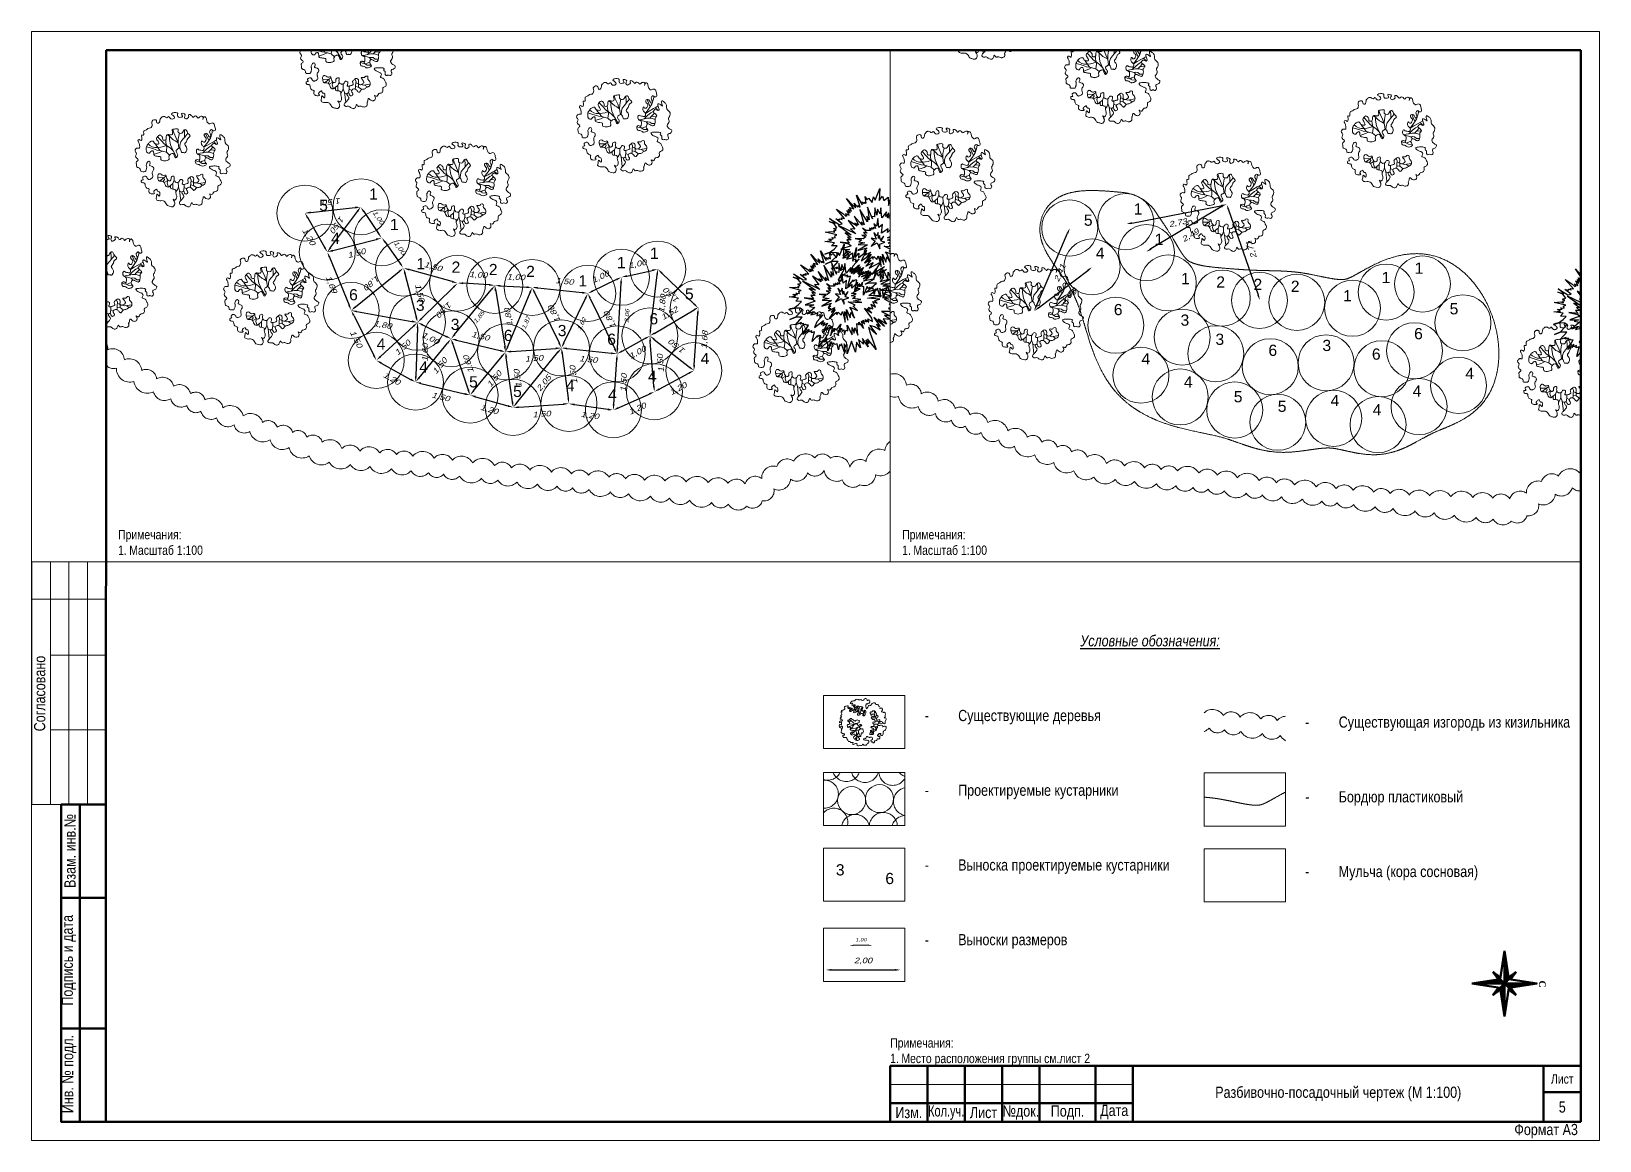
# Paper-space layout 'Разбивочный -5 А3' of a CAD drawing. Header units: metres, sheet in millimetres. Extents: x -7 to 413, y -20 to 277.
# The model-space entities are those that its viewports show. They can reach past a viewport. Long polylines and large blocks are cut down to what shows.
import ezdxf
from ezdxf.enums import TextEntityAlignment as Align

# ---------------------------------------------------------------- set-up
doc = ezdxf.new("R2010")
doc.units = ezdxf.units.M
doc.header["$MEASUREMENT"] = 0
for name, color, linetype in [('04 Группа (борт пластиковый)', 7, 'Continuous'), ('04 Дендроплан (существующие растения)', 7, 'Continuous'), ('04 План (существующие кустарники)', 7, 'Continuous'), ('50 Группа (привязка к местности)', 7, 'Continuous'), ('50 Группа (привязка размеры)', 7, 'Continuous'), ('50 Группа номера растений', 7, 'Continuous'), ('50 Дендроплан (привязки)', 7, 'Continuous'), ('50 Дендроплан привязки (группа)', 7, 'Continuous')]:
    doc.layers.add(name, color=color, linetype=linetype)
doc.layers.add('_AC-_РАМКИ', color=250, linetype='Continuous', lineweight=50)
doc.layers.get('Defpoints').off()
doc.styles.add('_АС-ТЕКСТ(1-1)', font='arial.ttf', dxfattribs={"width": 0.8})
doc.styles.add('ESKD1', font='ARIALUNI.ttf', dxfattribs={"width": 1.2, "oblique": 15})
doc.styles.get("Standard").update_dxf_attribs({"font": 'arial.ttf'})
doc.dimstyles.get("Standard").update_dxf_attribs({"dimtxt": 0.18, "dimasz": 0.18, "dimexe": 0.18, "dimexo": 0.0625, "dimgap": 0.09, "dimtad": 0, "dimtih": 1, "dimtoh": 1, "dimdec": 4, "dimzin": 0, "dimdsep": 46, "dimtxsty": 'Standard', "dimcen": 0.09, "dimadec": 0, "dimazin": 0, "dimtfac": 1, "dimtdec": 4, "dimtofl": 0, "dimtmove": 0, "dimatfit": 3, "dimfxl": 1, "dimtolj": 1, "dimtzin": 0, "dimarcsym": 0})
doc.dimstyles.new('Копия GENPLAN', dxfattribs={"dimtxt": 0.3, "dimasz": 0.3, "dimexe": 0.15, "dimexo": 0.3, "dimgap": 0.15, "dimtad": 1, "dimzin": 0, "dimtxsty": 'ESKD1', "dimblk1": 'OBLIQUE', "dimblk2": 'OBLIQUE', "dimsah": 1, "dimcen": -0.3, "dimadec": 0, "dimazin": 0, "dimtfac": 0.75, "dimtix": 1, "dimtmove": 0, "dimatfit": 3, "dimfxl": 1, "dimtvp": 1.2, "dimarcsym": 0})

psp = doc.layouts.new('Разбивочный -5 А3')

# ---------------------------------------------------------------- texts
at = {"ltscale": 4, "char_height": 3, "attachment_point": 5, "style": '_АС-ТЕКСТ(1-1)'}
for s, insert, width in [('\\pxql;{\\fArial|b0|i1|c204|p34;                                               \\L Условные обозначения:\\P\\P\\P\\pq*;}\\P\\pi-3,l4,ql,t4;{\\fArial|b0|i1|c204|p34;-\t}Существующие деревья\\P\\pi0,l0,tz;\\P\\P\\P\\pi-3,l4,t4;{\\fArial|b0|i1|c204|p34;-\t}Проектируемые кустарники\\P\\pi0,l0,tz;\\P\\P\\P\\pi-3,l4,t4;{\\fArial|b0|i1|c204|p34;-\t}Выноска проектируемые кустарники\\P\\pi0,l0,tz;\\P\\P\\P\\pi-3,l4,t4;{\\fArial|b0|i1|c204|p34;-\t}Выноски размеров', (289.23, 72.93), 119.9987), ('\\pxi-3,l4,ql,t4;-\tСуществующая изгородь из кизильника\\P\\pi0,l0,tz;\\P\\P\\P\\pi-3,l4,t4;{\\fArial|b0|i1|c204|p34;-\t}Бордюр пластиковый\\P\\pi0,l0,tz;\\P\\P\\P\\pi-3,l4,t4;-\tМульча (кора сосновая)', (391.14, 71.17), 119.9987), ('Разбивочно-посадочный чертеж (М 1:100)', (343.02, -7.94), 109.9987)]:
    psp.add_mtext(s, dxfattribs=dict(at, insert=insert, width=width))
at = {"layer": '_AC-_РАМКИ', "style": '_АС-ТЕКСТ(1-1)', "width": 0.8}
for s, height, p in [('Лист', 2.5, (403.02, -3.94)), ('5', 3, (403.02, -11.44))]:
    psp.add_text(s, height=height, dxfattribs=at).set_placement(p, align=Align.MIDDLE_CENTER)
at = {"layer": '_AC-_РАМКИ', "char_height": 2.5, "width": 183.914, "attachment_point": 7, "style": '_АС-ТЕКСТ(1-1)'}
for s, insert in [('Примечания:\\P\\pxi-3,l3,t1.2,3;1.\tМасштаб 1:100', (16.24, 136.36)), ('Примечания:\\P\\pxi-3,l3,t1.2,3;1.\tМасштаб 1:100', (226.24, 136.36)), ('Примечания:\\P\\pxi-3,l3,t1.2,3;1.\tМесто расположения группы см.лист 2', (223.02, -0.44))]:
    psp.add_mtext(s, dxfattribs=dict(at, insert=insert))
at = {"layer": '_AC-_РАМКИ', "color": 7, "lineweight": 15, "char_height": 3, "attachment_point": 5, "rotation": 90, "style": '_АС-ТЕКСТ(1-1)'}
for s, insert, width in [('Согласовано', (-4.74, 99.26), 20.6136), ('Взам. инв.№', (3.39, 57.12), 20.6136), ('Подпись и дата ', (3.07, 27.85), 33.9644), ('Инв. № подл. ', (3.17, -2.62), 29.5417)]:
    psp.add_mtext(s, dxfattribs=dict(at, insert=insert, width=width))
at = {"layer": '_AC-_РАМКИ', "color": 7, "lineweight": 15, "char_height": 3, "attachment_point": 5, "style": '_АС-ТЕКСТ(1-1)'}
for s, insert, width in [('Изм.', (228.02, -12.94), 10), ('{\\W0.7;Кол.уч.}', (238.02, -12.94), 10), ('{\\W0.8;Лист}', (248.02, -12.94), 10), ('{\\W0.8;№док.}', (258.02, -12.94), 10), ('Подп.', (270.52, -12.94), 15), ('Дата', (283.02, -12.78), 10)]:
    psp.add_mtext(s, dxfattribs=dict(at, insert=insert, width=width))
at = {"layer": '_AC-_РАМКИ', "color": 7, "insert": (398.69, -17.92), "char_height": 3, "width": 24.3814, "attachment_point": 5, "style": '_АС-ТЕКСТ(1-1)'}
psp.add_mtext('Формат А3', dxfattribs=at)

msp = doc.modelspace()

# ---------------------------------------------------------------- texts
at = {"layer": '50 Группа номера растений', "color": 6, "lineweight": 50, "char_height": 0.3, "attachment_point": 1, "rotation": 90}
for s, heights, insert in [('{\\C256;4}', [-0.3], (796.76, 14421.196)), ('{\\C256;5}', [-0.305], (795.03, 14420.775)), ('{\\C256;1}', [-0.301], (793.942, 14419.837)), ('{\\C256;6}', [-0.306], (795.696, 14419.823)), ('{\\C256;4}', [-0.3], (797.233, 14419.785)), ('{\\C256;1}', [-0.301], (794.192, 14418.953)), ('{\\C256;6}', [-0.306], (796.244, 14418.693)), ('{\\C256;4}', [-0.3], (797.733, 14418.715)), ('{\\C256;1}', [-0.301], (794.681, 14417.922)), ('{\\C256;4}', [-0.3], (797.488, 14417.584)), ('{\\C256;3}', [-0.307], (796.012, 14417.368)), ('{\\C256;2}', [-0.301], (794.429, 14416.522)), ('{\\C256;6}', [-0.306], (796.142, 14415.923)), ('{\\C256;5}', [-0.305], (797.641, 14416.172)), ('{\\C256;2}', [-0.301], (794.377, 14415.523)), ('{\\C256;5}', [-0.305], (797.384, 14414.994)), ('{\\C256;2}', [-0.301], (794.314, 14414.525)), ('{\\C256;3}', [-0.307], (795.847, 14414.503)), ('{\\C256;1}', [-0.301], (794.222, 14413.581)), ('{\\C256;3}', [-0.307], (795.334, 14413.569)), ('{\\C256;4}', [-0.3], (796.989, 14413.659)), ('{\\C256;1}', [-0.301], (793.171, 14412.874)), ('{\\C256;4}', [-0.3], (796.37, 14412.521)), ('{\\C256;1}', [-0.301], (792.358, 14412.314)), ('{\\C256;6}', [-0.306], (795.052, 14411.781)), ('{\\C256;4}', [-0.3], (793.542, 14411.299)), ('{\\C256;5}', [-0.305], (792.658, 14410.979))]:
    msp.add_mtext_dynamic_manual_height_columns(s, width=0.3, gutter_width=0.5, heights=heights, dxfattribs=dict(at, insert=insert))

# ---------------------------------------------------------------- blocks, each defined once
blk = doc.blocks.new('A$C2D710C7E')
at = {"lineweight": 50}
h = blk.add_hatch(dxfattribs=at)
h.set_pattern_fill('ANSI31', color=256, scale=0.01, style=0)
h.set_pattern_definition([(45, (-651.285982, -477.62428), (-0.0224506403, 0.0224506403), [])])
h.paths.add_polyline_path([(18.24, 34.78), (18.24, 19.78), (20.24, 21.78)])
h.paths.add_polyline_path([(18.24, 19.78), (20.24, 17.78), (33.24, 19.78)])
h.paths.add_polyline_path([(16.24, 17.78), (18.24, 4.78), (18.24, 19.78)])
h.paths.add_polyline_path([(18.24, 19.78), (16.24, 21.78), (3.24, 19.78)])
h.paths.add_polyline_path([(12.93, 25.08), (16.24, 21.78), (16.36, 22.57)])
h.paths.add_polyline_path([(12.93, 14.48), (16.24, 17.78), (15.44, 17.9)])
h.paths.add_polyline_path([(23.54, 14.48), (20.24, 17.78), (20.11, 16.99)])
h.paths.add_polyline_path([(23.54, 25.08), (20.24, 21.78), (21.03, 21.66)])
for p, q in [((16.24, 21.78), (18.24, 34.78)), ((18.24, 34.78), (18.24, 4.78)), ((18.24, 34.78), (20.24, 21.78)), ((3.24, 19.78), (16.24, 21.78)), ((12.93, 25.08), (16.36, 22.57)), ((15.44, 21.66), (12.93, 25.08)), ((12.93, 25.08), (16.24, 21.78)), ((16.24, 17.78), (20.24, 21.78)), ((16.24, 21.78), (20.24, 17.78)), ((20.11, 22.57), (23.54, 25.08)), ((20.24, 21.78), (23.54, 25.08)), ((20.24, 21.78), (23.54, 25.08)), ((20.24, 21.78), (33.24, 19.78)), ((23.54, 25.08), (21.03, 21.66)), ((3.24, 19.78), (33.24, 19.78)), ((3.24, 19.78), (33.24, 19.78)), ((16.24, 17.78), (3.24, 19.78)), ((12.93, 14.48), (15.44, 17.9)), ((12.93, 14.48), (16.24, 17.78)), ((12.93, 14.48), (16.24, 17.78)), ((16.36, 16.99), (12.93, 14.48)), ((18.24, 4.78), (16.24, 17.78)), ((20.24, 17.78), (18.24, 4.78)), ((23.54, 14.48), (20.11, 16.99)), ((33.24, 19.78), (20.24, 17.78)), ((20.24, 17.78), (23.54, 14.48)), ((21.03, 17.9), (23.54, 14.48))]:
    blk.add_line(p, q, dxfattribs=at)
at = {"color": 7, "linetype": 'Continuous', "lineweight": 50, "insert": (18.48, 37.06), "char_height": 3, "width": 3.6242, "attachment_point": 5}
blk.add_mtext('\\fTimes New Roman Cyr|b1|i0|c204|p18;С', dxfattribs=at)
blk = doc.blocks.new('Лиственное дерево существующее')
at = {"color": 114, "lineweight": 0}
for p, q in [((-0.799, 1.368), (-0.859, 1.458)), ((-0.751, 1.267), (-0.799, 1.368)), ((-0.782, 1.333), (-0.669, 1.479)), ((-0.427, 1.275), (-0.411, 1.393)), ((-1.275, 1.287), (-1.119, 1.252)), ((-0.829, 1.124), (-1.138, 0.99)), ((-1.119, 1.252), (-0.938, 1.195)), ((-0.938, 1.195), (-0.761, 1.08)), ((-0.761, 1.08), (-0.541, 0.917)), ((-0.639, 1.076), (-0.751, 1.267)), ((-0.541, 0.917), (-0.639, 1.076)), ((-0.62, 1.247), (-0.563, 1.155)), ((-0.563, 1.155), (-0.46, 1.026)), ((-0.403, 1.17), (-0.548, 1.306)), ((-0.46, 1.026), (-0.309, 0.866)), ((-0.415, 1.181), (-0.427, 1.275)), ((-0.334, 1.1), (-0.403, 1.17)), ((-0.337, 1.006), (-0.332, 1.162)), ((-0.309, 0.866), (-0.337, 1.006)), ((-0.332, 1.162), (-0.28, 1.33)), ((-0.285, 0.754), (-0.309, 0.866)), ((-0.266, 0.631), (-0.285, 0.754)), ((-0.266, 0.631), (-0.221, 0.786)), ((-0.221, 0.786), (-0.18, 0.943)), ((-0.183, 1.016), (-0.173, 1.105)), ((-0.18, 0.943), (-0.183, 1.016)), ((-0.18, 0.943), (-0.086, 1.015)), ((-0.173, 1.105), (-0.103, 1.192)), ((-0.103, 1.192), (-0.105, 1.321)), ((0.011, 0.712), (0.08, 0.738)), ((0.058, 0.845), (0.018, 0.955)), ((0.098, 0.768), (0.058, 0.845)), ((0.067, 0.65), (0.08, 0.738)), ((0.08, 0.738), (0.145, 0.845)), ((0.145, 0.845), (0.151, 1.018)), ((1.012, 0.68), (0.961, 0.98)), ((0.98, 0.595), (1.012, 0.68)), ((1.002, 0.737), (1.083, 0.859)), ((-1.081, 0.093), (-1.287, 0.08)), ((-0.976, 0.096), (-1.147, 0.235)), ((-0.973, 0.093), (-1.081, 0.093)), ((-0.885, 0.021), (-0.976, 0.096)), ((-0.772, -0.073), (-0.885, 0.021)), ((0.027, 0.553), (0.067, 0.65)), ((0.748, 0.317), (0.854, 0.368)), ((0.854, 0.368), (1.012, 0.353)), ((0.912, 0.363), (0.952, 0.477)), ((1.088, 0.479), (0.952, 0.477)), ((1.012, 0.353), (1.103, 0.344)), ((1.044, 0.078), (1.18, 0.078)), ((1.088, 0.479), (1.064, 0.348)), ((1.191, 0.617), (1.088, 0.479)), ((1.103, 0.344), (1.176, 0.338)), ((1.18, 0.078), (1.236, 0.183)), ((1.18, 0.078), (1.336, 0.043)), ((-1.169, -0.374), (-1.309, -0.418)), ((-0.931, -0.27), (-1.169, -0.374)), ((-1.091, -0.147), (-1.147, -0.134)), ((-0.91, -0.179), (-1.091, -0.147)), ((-0.95, -0.489), (-1.084, -0.647)), ((-0.882, -0.56), (-1.076, -0.551)), ((-0.86, -0.395), (-0.95, -0.489)), ((-0.739, -0.188), (-0.931, -0.27)), ((-0.739, -0.188), (-0.91, -0.179)), ((-0.641, -0.519), (-0.882, -0.56)), ((-0.821, -0.312), (-0.86, -0.395)), ((-0.739, -0.188), (-0.821, -0.312)), ((-0.638, -0.11), (-0.772, -0.073)), ((-0.5, -0.151), (-0.739, -0.188)), ((-0.386, -0.406), (-0.641, -0.519)), ((-0.489, -0.116), (-0.638, -0.11)), ((-0.514, -0.534), (-0.624, -0.681)), ((-0.525, -0.67), (-0.624, -0.681)), ((-0.427, -0.678), (-0.525, -0.67)), ((-0.386, -0.406), (-0.514, -0.534)), ((-0.113, -0.252), (-0.386, -0.406)), ((-0.212, -0.551), (-0.335, -0.691)), ((0.87, -0.356), (1.013, -0.408)), ((0.873, -0.622), (0.961, -0.786)), ((0.873, -0.622), (0.993, -0.651)), ((0.953, -0.18), (1.158, -0.176)), ((0.993, -0.651), (1.163, -0.596)), ((1.013, -0.408), (1.247, -0.408)), ((1.013, -0.408), (1.096, -0.512)), ((1.158, -0.176), (1.317, -0.128)), ((1.158, -0.176), (1.267, -0.218)), ((1.267, -0.218), (1.367, -0.287)), ((1.317, -0.128), (1.739, -0.074)), ((1.328, -0.127), (1.373, -0.019)), ((-0.804, -0.883), (-0.997, -1.067)), ((-0.75, -0.714), (-0.864, -0.716)), ((-0.699, -0.796), (-0.804, -0.883)), ((-0.624, -0.681), (-0.75, -0.714)), ((-0.624, -0.681), (-0.699, -0.796)), ((-0.629, -1.132), (-0.696, -1.173)), ((-0.532, -1.058), (-0.629, -1.132)), ((-0.624, -0.681), (-0.572, -0.807)), ((-0.566, -1.298), (-0.622, -1.395)), ((-0.572, -0.807), (-0.55, -0.923)), ((-0.535, -1.187), (-0.566, -1.298)), ((-0.55, -0.923), (-0.535, -1.06)), ((-0.535, -1.06), (-0.535, -1.187)), ((-0.408, -0.969), (-0.532, -1.058)), ((-0.47, -1.242), (-0.515, -1.373)), ((-0.422, -1.093), (-0.47, -1.242)), ((-0.335, -0.691), (-0.427, -0.678)), ((-0.408, -0.969), (-0.422, -1.093)), ((-0.335, -0.691), (-0.408, -0.969)), ((-0.381, -0.865), (-0.316, -0.99)), ((-0.316, -0.99), (-0.275, -1.107)), ((-0.275, -1.107), (-0.238, -1.23)), ((0.682, -0.698), (0.762, -0.798)), ((0.762, -0.798), (0.755, -1.059)), ((0.762, -0.798), (0.835, -0.77)), ((0.762, -0.798), (0.907, -0.988)), ((0.835, -0.77), (0.929, -0.824)), ((-0.622, -1.395), (-0.691, -1.474)), ((-0.515, -1.373), (-0.564, -1.545))]:
    blk.add_line(p, q, dxfattribs=at)
for points, knots in [([(-1.863, -0.802), (-1.881, -0.757), (-1.747, -0.684), (-1.911, -0.574), (-1.692, -0.517), (-1.79, -0.294), (-1.907, -0.385), (-1.984, -0.55), (-2.059, -0.321), (-1.999, -0.175), (-1.894, -0.235), (-1.819, -0.16), (-1.828, -0.083), (-1.849, 0.055), (-2.007, -0.094), (-1.999, 0.047), (-1.938, 0.153), (-1.832, 0.046), (-1.733, 0.144), (-1.793, 0.214), (-1.838, 0.303), (-1.955, 0.22), (-1.946, 0.341), (-1.898, 0.392), (-1.788, 0.464), (-1.907, 0.519), (-1.872, 0.623), (-1.76, 0.663), (-1.864, 0.745), (-1.889, 0.84), (-1.824, 0.904), (-1.659, 0.854), (-1.891, 0.903), (-1.808, 1.034), (-1.683, 1.022), (-1.589, 1.081), (-1.522, 1.172), (-1.609, 1.251), (-1.548, 1.37), (-1.423, 1.371), (-1.266, 1.445), (-1.233, 1.311), (-1.326, 1.255), (-1.263, 1.188), (-1.194, 1.144), (-1.114, 1.199), (-1.035, 1.222), (-0.951, 1.163), (-1.052, 1.106), (-1.123, 1.075), (-1.151, 0.983), (-1.088, 0.91), (-0.99, 0.942), (-0.937, 1.041), (-0.833, 0.999), (-0.758, 0.957), (-0.756, 0.875), (-0.858, 0.837), (-0.695, 0.783), (-0.611, 0.852), (-0.527, 0.951), (-0.375, 0.902), (-0.426, 0.79), (-0.418, 0.708), (-0.488, 0.654), (-0.425, 0.592), (-0.354, 0.593), (-0.251, 0.613), (-0.225, 0.746), (-0.105, 0.754), (0.053, 0.733), (-0.044, 0.628), (0.019, 0.538), (0.099, 0.557), (0.195, 0.575), (0.173, 0.707), (0.273, 0.796), (0.262, 0.925), (0.181, 1.071), (0.093, 0.951), (-0.002, 0.952), (-0.083, 0.981), (-0.098, 1.072), (-0.033, 1.146), (0.02, 1.288), (-0.113, 1.322), (-0.213, 1.354), (-0.344, 1.304), (-0.427, 1.44), (-0.522, 1.344), (-0.56, 1.288), (-0.617, 1.228), (-0.671, 1.281), (-0.73, 1.337), (-0.664, 1.401), (-0.662, 1.525), (-0.806, 1.471), (-0.975, 1.423), (-0.933, 1.56), (-0.796, 1.69), (-0.974, 1.592), (-1.114, 1.604), (-1.027, 1.718), (-0.966, 1.811), (-0.835, 1.824), (-0.696, 1.818), (-0.625, 1.999), (-0.435, 1.978), (-0.317, 1.874), (-0.169, 1.993), (-0.037, 1.791), (0.118, 1.927), (0.171, 2.072), (0.331, 2.017), (0.32, 1.881), (0.433, 1.862), (0.5, 1.939), (0.63, 1.849), (0.551, 1.757), (0.61, 1.682), (0.54, 1.583), (0.423, 1.658), (0.38, 1.528), (0.285, 1.601), (0.255, 1.442), (0.259, 1.344), (0.267, 1.066), (0.442, 1.277), (0.452, 1.397), (0.554, 1.491), (0.691, 1.367), (0.706, 1.583), (0.847, 1.604), (0.949, 1.69), (1.08, 1.634), (1.107, 1.482), (1.251, 1.539), (1.364, 1.464), (1.332, 1.318), (1.543, 1.296), (1.4, 1.122), (1.6, 1.263), (1.746, 1.049), (1.497, 0.884), (1.694, 0.879), (1.77, 0.828), (1.885, 0.882), (1.984, 0.691), (1.87, 0.579), (1.951, 0.461), (1.781, 0.392), (1.935, 0.365), (2.026, 0.299), (1.993, 0.151), (1.874, 0.063), (1.942, -0.057), (1.852, -0.164), (1.705, -0.058), (1.57, 0.123), (1.46, -0.006), (1.368, -0.037), (1.309, 0.063), (1.418, 0.081), (1.488, 0.156), (1.387, 0.288), (1.293, 0.151), (1.168, 0.211), (1.158, 0.338), (1.232, 0.414), (1.37, 0.508), (1.152, 0.589), (1.19, 0.754), (1.08, 0.827), (1.07, 0.942), (0.965, 0.989), (0.834, 0.976), (0.764, 0.841), (0.611, 0.902), (0.608, 0.768), (0.711, 0.734), (0.641, 0.537), (0.789, 0.661), (0.881, 0.732), (0.967, 0.639), (0.997, 0.553), (0.953, 0.449), (0.855, 0.484), (0.758, 0.479), (0.688, 0.371), (0.775, 0.293), (0.847, 0.19), (0.983, 0.282), (1.029, 0.149), (1.046, 0.081), (1.054, -0.055), (0.876, 0.088), (0.805, -0.111), (0.954, -0.136), (0.971, -0.254), (0.916, -0.36), (0.806, -0.365), (0.663, -0.342), (0.715, -0.526), (0.851, -0.462), (0.924, -0.585), (0.833, -0.657), (0.756, -0.694), (0.608, -0.696), (0.717, -0.859), (0.553, -0.942), (0.629, -1.071), (0.741, -1.059), (0.834, -1.056), (0.93, -0.996), (0.884, -0.867), (0.981, -0.75), (1.119, -0.739), (1.208, -0.591), (1.044, -0.489), (1.259, -0.545), (1.236, -0.392), (1.278, -0.271), (1.407, -0.301), (1.52, -0.244), (1.647, -0.243), (1.757, -0.342), (1.628, -0.447), (1.834, -0.304), (1.938, -0.341), (2.024, -0.427), (1.983, -0.534), (1.959, -0.679), (1.81, -0.72), (1.719, -0.862), (1.775, -0.997), (1.685, -1.157), (1.583, -1.102), (1.385, -1.113), (1.618, -0.979), (1.443, -0.96), (1.345, -0.98), (1.358, -1.093), (1.215, -1.09), (1.3, -1.192), (1.368, -1.263), (1.45, -1.161), (1.466, -1.327), (1.427, -1.431), (1.321, -1.45), (1.23, -1.407), (1.216, -1.557), (1.107, -1.596), (0.975, -1.601), (0.989, -1.703), (0.947, -1.778), (0.841, -1.769), (0.866, -1.645), (0.75, -1.749), (0.684, -1.637), (0.696, -1.538), (0.781, -1.521), (0.846, -1.457), (0.816, -1.355), (0.745, -1.251), (0.631, -1.287), (0.523, -1.314), (0.445, -1.241), (0.335, -1.218), (0.262, -1.295), (0.252, -1.455), (0.133, -1.345), (0.026, -1.44), (0.118, -1.522), (0.208, -1.565), (0.318, -1.52), (0.405, -1.554), (0.514, -1.588), (0.498, -1.691), (0.507, -1.814), (0.369, -1.786), (0.336, -1.883), (0.301, -1.974), (0.195, -1.957), (0.081, -2.01), (0.01, -1.844), (-0.069, -1.968), (-0.163, -2.035), (-0.279, -1.927), (-0.37, -2.065), (-0.477, -2.008), (-0.522, -1.934), (-0.473, -1.822), (-0.649, -1.838), (-0.74, -1.86), (-0.831, -1.93), (-0.905, -1.848), (-0.791, -1.771), (-0.94, -1.709), (-1.095, -1.791), (-1.036, -1.621), (-1.266, -1.715), (-1.272, -1.547), (-1.369, -1.482), (-1.348, -1.343), (-1.503, -1.274), (-1.621, -1.34), (-1.705, -1.268), (-1.734, -1.19), (-1.693, -1.089), (-1.578, -1.13), (-1.56, -1.01), (-1.655, -0.965), (-1.758, -0.976), (-1.811, -0.902), (-1.875, -0.857), (-1.857, -0.816), (-1.863, -0.802)], [0, 0, 0, 0, 0.144623, 0.231167, 0.368861, 0.533358, 0.626687, 0.740408, 0.935226, 1.031861, 1.128241, 1.198256, 1.294402, 1.368689, 1.507955, 1.574673, 1.679777, 1.79119, 1.883627, 1.959993, 2.039207, 2.131319, 2.201489, 2.277769, 2.379891, 2.45347, 2.54984, 2.629417, 2.713756, 2.836131, 2.877797, 2.974434, 3.098533, 3.174839, 3.310795, 3.448506, 3.489216, 3.62255, 3.689433, 3.833718, 3.988827, 4.05943, 4.152735, 4.217846, 4.281087, 4.383199, 4.466591, 4.525335, 4.60464, 4.706041, 4.777196, 4.850967, 4.941557, 5.035937, 5.13954, 5.219117, 5.28068, 5.339424, 5.435055, 5.564599, 5.681514, 5.792988, 5.892227, 5.976975, 6.036908, 6.095646, 6.173749, 6.252212, 6.380922, 6.484525, 6.602635, 6.692872, 6.777965, 6.844717, 6.928444, 7.02051, 7.167213, 7.282, 7.407383, 7.507264, 7.609206, 7.678412, 7.741177, 7.842553, 7.980652, 8.063007, 8.187574, 8.307662, 8.420868, 8.524456, 8.606097, 8.65359, 8.733663, 8.78115, 8.875736, 8.947733, 9.070923, 9.223371, 9.297752, 9.425798, 9.577891, 9.656402, 9.742281, 9.880076, 10.010368, 10.101704, 10.271449, 10.469408, 10.556507, 10.704089, 10.878467, 11.055291, 11.171089, 11.284149, 11.417731, 11.482645, 11.567427, 11.68373, 11.77169, 11.843492, 11.921933, 12.039354, 12.124248, 12.185085, 12.279334, 12.442083, 12.611011, 12.797738, 12.921046, 13.015017, 13.129765, 13.27535, 13.406716, 13.521304, 13.644281, 13.753137, 13.886642, 13.991763, 14.093139, 14.248215, 14.338926, 14.451134, 14.636917, 14.813923, 14.953979, 15.006047, 15.083831, 15.270441, 15.402543, 15.48891, 15.598301, 15.682028, 15.794092, 15.927518, 16.058446, 16.173604, 16.260996, 16.378012, 16.633999, 16.747204, 16.817387, 16.885538, 16.980265, 17.054418, 17.157369, 17.299589, 17.380857, 17.502298, 17.608515, 17.708493, 17.875073, 18.018008, 18.132164, 18.220812, 18.330672, 18.42764, 18.594846, 18.685597, 18.781631, 18.83834, 18.974753, 19.095535, 19.196942, 19.302834, 19.396624, 19.471771, 19.573189, 19.64865, 19.757506, 19.853667, 19.959896, 20.083661, 20.173311, 20.285247, 20.335982, 20.497146, 20.604648, 20.73546, 20.822811, 20.919446, 21.052361, 21.138111, 21.251311, 21.378508, 21.468801, 21.559641, 21.663684, 21.760796, 21.866457, 22.044178, 22.114637, 22.23047, 22.341438, 22.400666, 22.529106, 22.668332, 22.783263, 22.938439, 23.01956, 23.126312, 23.267144, 23.355432, 23.45979, 23.589203, 23.728577, 23.835857, 23.898351, 24.043906, 24.189962, 24.256212, 24.371649, 24.490581, 24.67199, 24.766696, 24.956099, 25.083087, 25.169948, 25.292933, 25.419422, 25.526836, 25.615518, 25.691414, 25.778638, 25.869312, 25.961297, 26.024928, 26.121298, 26.263466, 26.360434, 26.407027, 26.517617, 26.650303, 26.74818, 26.826653, 26.905094, 26.978885, 27.046871, 27.126191, 27.241376, 27.314599, 27.389769, 27.472839, 27.551312, 27.683547, 27.788448, 27.871841, 27.999501, 28.077604, 28.175679, 28.291585, 28.394565, 28.492933, 28.567087, 28.697918, 28.77954, 28.894137, 28.975271, 29.07451, 29.169691, 29.264917, 29.370694, 29.435998, 29.525045, 29.645134, 29.756428, 29.862319, 29.956635, 30.074745, 30.200153, 30.306664, 30.366297, 30.449133, 30.570729, 30.713328, 30.79014, 30.852634, 30.945669, 31.037541, 31.189615, 31.243213, 31.410359, 31.536232, 31.621622, 31.733558, 31.886269, 32.00739, 32.09115, 32.172123, 32.250875, 32.347965, 32.418568, 32.512539, 32.612542, 32.705135, 32.769699, 32.813194, 32.813194, 32.813194, 32.813194]), ([(-0.602, -1.531), (-0.637, -1.511), (-0.708, -1.467), (-0.788, -1.386), (-0.835, -1.244), (-0.712, -1.219), (-0.678, -1.13), (-0.654, -0.981), (-0.819, -1.048), (-0.915, -1.145), (-1.007, -1.056), (-1.104, -0.978), (-1.018, -0.888), (-0.949, -0.836), (-0.841, -0.875), (-0.83, -0.671), (-0.981, -0.711), (-1.12, -0.654), (-1.057, -0.535), (-1.096, -0.37), (-1.312, -0.5), (-1.319, -0.325), (-1.366, -0.145), (-1.189, -0.222), (-1.133, -0.117), (-1.133, 0.017), (-1.282, 0.029), (-1.313, 0.162), (-1.188, 0.195), (-1.12, 0.258), (-1.017, 0.368), (-0.96, 0.246), (-0.88, 0.2), (-0.773, 0.186), (-0.694, 0.064), (-0.588, 0.147), (-0.489, 0.209), (-0.378, 0.177), (-0.291, 0.112), (-0.324, 0.045), (-0.292, -0.066), (-0.449, -0.048), (-0.518, -0.154), (-0.453, -0.207), (-0.425, -0.292), (-0.309, -0.266), (-0.239, -0.183), (-0.144, -0.218), (-0.058, -0.305), (-0.195, -0.348), (-0.301, -0.387), (-0.272, -0.491), (-0.218, -0.55), (-0.136, -0.606), (-0.023, -0.531), (0.024, -0.659), (0.046, -0.756), (0.034, -0.851), (-0.017, -0.955), (-0.152, -0.883), (-0.141, -1.045), (-0.171, -1.124), (-0.178, -1.235), (-0.287, -1.228), (-0.413, -1.238), (-0.379, -1.369), (-0.286, -1.387), (-0.29, -1.469), (-0.332, -1.538), (-0.429, -1.563), (-0.519, -1.55), (-0.579, -1.545), (-0.602, -1.531)], [0, 0, 0, 0, 0.119147, 0.244704, 0.355195, 0.456841, 0.525213, 0.64652, 0.761794, 0.906015, 0.999107, 1.102214, 1.21292, 1.287506, 1.35766, 1.479239, 1.62773, 1.713089, 1.858081, 1.936445, 2.136108, 2.227757, 2.383509, 2.506371, 2.592801, 2.687321, 2.856666, 2.919037, 3.017629, 3.155387, 3.246677, 3.353704, 3.442539, 3.52579, 3.669986, 3.756325, 3.869148, 4.011227, 4.081037, 4.138722, 4.206699, 4.365743, 4.440415, 4.505889, 4.585073, 4.671725, 4.788569, 4.878809, 4.948708, 5.073582, 5.166391, 5.253695, 5.327262, 5.415765, 5.519566, 5.621336, 5.725491, 5.831081, 5.911981, 6.005594, 6.125346, 6.227321, 6.306075, 6.391977, 6.508685, 6.596002, 6.686109, 6.737432, 6.809051, 6.915906, 7.005912, 7.085383, 7.085383, 7.085383, 7.085383])]:
    blk.add_open_spline(points, degree=3, knots=knots, dxfattribs=at)
blk = doc.blocks.new('Ель существующая на участке')
at = {"color": 114}
for p, q in [((-0.954, 2.125), (-0.702, 1.636)), ((-0.824, 1.608), (-0.954, 2.125)), ((-0.65, 2.092), (-0.45, 1.669)), ((-0.616, 1.724), (-0.65, 2.092)), ((-0.45, 1.669), (-0.445, 2.184)), ((-0.445, 2.184), (-0.306, 1.755)), ((-0.306, 1.755), (-0.154, 2.172)), ((-0.154, 2.172), (-0.149, 1.793)), ((-0.074, 1.78), (0.112, 2.139)), ((0.112, 2.139), (0.143, 1.993)), ((0.143, 1.993), (0.32, 2.176)), ((0.32, 2.176), (0.325, 1.974)), ((0.325, 1.974), (0.467, 2.151)), ((0.467, 2.151), (0.464, 1.664)), ((0.464, 1.664), (0.671, 2.09)), ((0.671, 2.09), (0.622, 1.794)), ((0.622, 1.794), (0.804, 2.062)), ((0.804, 2.062), (0.771, 1.744)), ((-1.644, 1.621), (-1.179, 1.325)), ((-1.386, 1.137), (-1.644, 1.621)), ((-1.458, 1.799), (-1.206, 1.556)), ((-1.179, 1.325), (-1.458, 1.799)), ((-1.333, 1.879), (-1.139, 1.603)), ((-1.206, 1.556), (-1.333, 1.879)), ((-1.139, 1.603), (-1.09, 1.769)), ((-1.09, 1.769), (-1.009, 1.694)), ((-1.009, 1.694), (-0.993, 1.763)), ((-0.993, 1.763), (-0.824, 1.608)), ((-0.939, 1.373), (-0.833, 0.89)), ((-0.702, 0.968), (-0.939, 1.373)), ((-0.745, 1.451), (-0.755, 1.166)), ((-0.352, 0.993), (-0.745, 1.451)), ((-0.733, 2.004), (-0.616, 1.724)), ((-0.702, 1.636), (-0.733, 2.004)), ((-0.492, 1.486), (-0.352, 0.993)), ((-0.225, 1.119), (-0.492, 1.486)), ((-0.205, 1.668), (-0.225, 1.119)), ((-0.102, 1.066), (-0.205, 1.668)), ((-0.149, 1.793), (-0.066, 1.965)), ((-0.069, 1.59), (-0.102, 1.066)), ((-0.066, 1.965), (-0.074, 1.78)), ((-0.001, 1.383), (-0.069, 1.59)), ((0.104, 1.486), (-0.001, 1.383)), ((0.031, 1.295), (0.104, 1.486)), ((0.278, 1.406), (0.031, 1.295)), ((0.142, 1.222), (0.278, 1.406)), ((1.1, 1.794), (0.724, 1.337)), ((0.724, 1.337), (1.104, 1.616)), ((0.771, 1.744), (1.012, 1.885)), ((1.012, 1.885), (0.79, 1.528)), ((0.79, 1.528), (1.1, 1.794)), ((1.024, 1.447), (1.264, 1.616)), ((1.104, 1.616), (1.024, 1.447)), ((1.057, 1.168), (1.444, 1.447)), ((1.126, 1.375), (1.057, 1.168)), ((1.264, 1.616), (1.126, 1.375)), ((1.444, 1.447), (1.137, 1.107)), ((1.394, 1.187), (2.098, 1.444)), ((2.098, 1.444), (1.636, 1.071)), ((-2.103, 1.018), (-1.71, 0.802)), ((-1.84, 0.677), (-2.103, 1.018)), ((-2.034, 0.694), (-1.84, 0.677)), ((-1.846, 0.542), (-2.034, 0.694)), ((-1.979, 1.214), (-1.627, 0.943)), ((-1.71, 0.802), (-1.979, 1.214)), ((-1.73, 1.211), (-1.483, 0.998)), ((-1.627, 0.943), (-1.73, 1.211)), ((-1.633, 1.308), (-1.386, 1.137)), ((-1.483, 0.998), (-1.633, 1.308)), ((-1.521, 0.678), (-1.166, 0.383)), ((-1.139, 0.469), (-1.521, 0.678)), ((-1.406, 0.73), (-1.139, 0.469)), ((-1.212, 0.602), (-1.406, 0.73)), ((-1.343, 0.809), (-1.212, 0.602)), ((-1.154, 0.652), (-1.343, 0.809)), ((-1.241, 1.197), (-1.093, 0.695)), ((-1.017, 0.804), (-1.241, 1.197)), ((-1.199, 0.786), (-1.154, 0.652)), ((-1.093, 0.695), (-1.199, 0.786)), ((-1.095, 1.068), (-1.017, 0.804)), ((-0.937, 0.877), (-1.095, 1.068)), ((-1.015, 1.144), (-0.937, 0.877)), ((-0.833, 0.89), (-1.015, 1.144)), ((-0.755, 1.166), (-0.702, 0.968)), ((-0.724, 0.734), (-0.653, 0.608)), ((-0.505, 0.573), (-0.724, 0.734)), ((-0.501, 0.75), (-0.505, 0.573)), ((-0.307, 0.389), (-0.501, 0.75)), ((-0.055, 0.785), (-0.087, 0.421)), ((0.006, 0.472), (-0.055, 0.785)), ((0.077, 0.83), (0.006, 0.472)), ((0.049, 0.246), (0.077, 0.83)), ((0.356, 1.3), (0.142, 1.222)), ((0.271, 1.101), (0.356, 1.3)), ((0.359, 1.187), (0.271, 1.101)), ((0.747, 1.255), (0.324, 0.935)), ((0.324, 0.935), (0.515, 1.252)), ((0.515, 1.252), (0.336, 1.059)), ((0.336, 1.059), (0.359, 1.187)), ((0.898, 1.288), (0.747, 1.255)), ((0.777, 1.079), (0.898, 1.288)), ((0.918, 1.121), (0.777, 1.079)), ((0.812, 0.983), (0.918, 1.121)), ((0.91, 1.021), (0.812, 0.983)), ((0.832, 0.87), (0.91, 1.021)), ((0.988, 0.96), (0.832, 0.87)), ((0.873, 0.814), (0.988, 0.96)), ((1.192, 0.897), (0.873, 0.814)), ((0.925, 0.691), (1.192, 0.897)), ((1.031, 0.704), (0.925, 0.691)), ((0.981, 0.61), (1.031, 0.704)), ((1.137, 1.107), (1.394, 1.187)), ((1.979, 1.09), (1.617, 0.86)), ((1.617, 0.86), (1.866, 0.902)), ((1.636, 1.071), (1.832, 1.121)), ((1.866, 0.902), (1.669, 0.681)), ((1.669, 0.681), (2.023, 0.761)), ((1.832, 1.121), (1.683, 0.996)), ((1.683, 0.996), (1.979, 1.09)), ((2.023, 0.761), (1.772, 0.591)), ((-2.424, 0.067), (-1.904, 0.026)), ((-1.929, -0.137), (-2.424, 0.067)), ((-2.28, 0.59), (-1.846, 0.542)), ((-1.694, 0.435), (-2.28, 0.59)), ((-2.092, 0.181), (-1.918, 0.239)), ((-1.904, 0.026), (-2.092, 0.181)), ((-2.053, 0.424), (-1.694, 0.435)), ((-1.918, 0.239), (-2.053, 0.424)), ((-1.174, 0.147), (-1.592, 0.101)), ((-1.592, 0.101), (-1.34, 0.07)), ((-1.34, 0.07), (-1.544, -0.038)), ((-1.421, 0.353), (-1.174, 0.147)), ((-1.219, 0.323), (-1.421, 0.353)), ((-1.388, 0.449), (-1.219, 0.323)), ((-1.166, 0.383), (-1.388, 0.449)), ((-0.756, 0.024), (-1.147, -0.022)), ((-0.885, 0.173), (-0.756, 0.024)), ((-0.511, 0.137), (-0.885, 0.173)), ((-0.795, 0.653), (-0.543, 0.395)), ((-0.653, 0.608), (-0.795, 0.653)), ((-0.695, 0.411), (-0.511, 0.137)), ((-0.543, 0.395), (-0.695, 0.411)), ((-0.282, 0.008), (-0.534, -0.017)), ((-0.231, 0.092), (-0.414, 0.051)), ((-0.414, 0.051), (-0.282, 0.008)), ((-0.389, 0.239), (-0.231, 0.092)), ((-0.163, 0.107), (-0.389, 0.239)), ((-0.294, 0.585), (-0.307, 0.389)), ((-0.207, 0.389), (-0.294, 0.585)), ((-0.175, 0.553), (-0.207, 0.389)), ((-0.087, 0.421), (-0.175, 0.553)), ((-0.122, 0.27), (-0.163, 0.107)), ((-0.046, 0.057), (-0.122, 0.27)), ((-0.097, -0.053), (0.153, 0.062)), ((0.153, 0.062), (-0.046, 0.057)), ((0.188, 0.546), (0.049, 0.246)), ((0.239, 0.459), (0.188, 0.546)), ((0.423, 0.633), (0.239, 0.459)), ((0.281, 0.31), (0.423, 0.633)), ((0.388, 0.381), (0.281, 0.31)), ((0.381, 0.175), (0.73, 0.323)), ((0.836, 0.23), (0.381, 0.175)), ((0.749, 0.507), (0.388, 0.381)), ((0.459, -0.006), (0.914, 0.117)), ((0.468, 0.094), (0.836, 0.23)), ((0.914, 0.117), (0.468, 0.094)), ((0.501, 0.355), (0.749, 0.507)), ((0.73, 0.323), (0.501, 0.355)), ((1.472, 0.656), (0.981, 0.61)), ((0.981, 0.61), (0.981, 0.61)), ((1.049, 0.19), (1.464, 0.404)), ((1.288, 0.22), (1.049, 0.19)), ((1.155, 0.412), (1.386, 0.5)), ((1.464, 0.404), (1.155, 0.412)), ((1.167, 0.527), (1.472, 0.656)), ((1.386, 0.5), (1.167, 0.527)), ((1.245, 0.061), (1.454, 0.084)), ((1.321, -0.024), (1.245, 0.061)), ((1.27, 0.142), (1.288, 0.22)), ((1.454, 0.084), (1.27, 0.142)), ((2.204, 0.55), (1.733, 0.387)), ((1.733, 0.387), (2.278, 0.199)), ((1.772, 0.591), (2.204, 0.55)), ((1.941, 0.099), (1.844, 0.063)), ((1.844, 0.063), (2.223, 0.08)), ((2.223, 0.08), (1.849, -0.039)), ((2.278, 0.199), (1.882, 0.19)), ((1.882, 0.19), (1.941, 0.099)), ((-2.084, -0.565), (-1.951, -0.49)), ((-1.79, -0.523), (-2.084, -0.565)), ((-2.062, -0.212), (-1.929, -0.137)), ((-1.829, -0.266), (-2.062, -0.212)), ((-2.017, -0.423), (-1.829, -0.266)), ((-1.951, -0.49), (-2.017, -0.423)), ((-1.857, -0.703), (-1.763, -0.614)), ((-1.843, -0.6), (-1.79, -0.523)), ((-1.763, -0.614), (-1.843, -0.6)), ((-1.131, -0.256), (-1.632, -0.471)), ((-1.632, -0.471), (-1.083, -0.395)), ((-1.284, -0.072), (-1.597, -0.159)), ((-1.597, -0.159), (-1.207, -0.167)), ((-1.544, -0.038), (-1.284, -0.072)), ((-1.525, -0.798), (-0.87, -0.607)), ((-1.3, -0.658), (-1.525, -0.798)), ((-1.001, -0.471), (-1.3, -0.658)), ((-1.083, -0.395), (-1.244, -0.5)), ((-1.244, -0.5), (-1.001, -0.471)), ((-1.207, -0.167), (-1.229, -0.294)), ((-1.229, -0.294), (-1.131, -0.256)), ((-1.147, -0.022), (-0.815, -0.077)), ((-0.87, -0.607), (-1.003, -0.741)), ((-0.815, -0.077), (-0.921, -0.193)), ((-0.921, -0.193), (-0.711, -0.122)), ((-0.711, -0.122), (-0.76, -0.222)), ((-0.76, -0.222), (-0.682, -0.222)), ((-0.682, -0.222), (-0.747, -0.296)), ((-0.747, -0.296), (-0.669, -0.296)), ((-0.669, -0.296), (-0.721, -0.386)), ((-0.721, -0.386), (-0.621, -0.341)), ((-0.721, -0.689), (-0.508, -0.483)), ((-0.627, -0.534), (-0.721, -0.689)), ((-0.621, -0.341), (-0.627, -0.534)), ((-0.508, -0.483), (-0.547, -0.634)), ((-0.547, -0.634), (-0.408, -0.512)), ((-0.394, -0.07), (-0.539, -0.197)), ((-0.539, -0.197), (-0.259, -0.096)), ((-0.534, -0.017), (-0.394, -0.07)), ((-0.408, -0.512), (-0.424, -0.705)), ((-0.424, -0.705), (-0.35, -0.541)), ((-0.35, -0.541), (-0.269, -0.654)), ((-0.259, -0.096), (-0.294, -0.308)), ((-0.294, -0.308), (-0.172, -0.142)), ((-0.269, -0.654), (-0.284, -0.997)), ((-0.259, -0.096), (-0.259, -0.096)), ((-0.172, -0.142), (0.051, -0.307)), ((-0.172, -0.142), (-0.172, -0.142)), ((-0.136, -0.839), (-0.097, -0.578)), ((0.051, -0.307), (-0.097, -0.053)), ((-0.097, -0.578), (-0.02, -0.868)), ((-0.02, -0.868), (-0.013, -0.468)), ((-0.013, -0.468), (0.235, -0.887)), ((0.112, -0.481), (0.245, -0.61)), ((0.235, -0.887), (0.112, -0.481)), ((0.238, -0.497), (0.316, -0.623)), ((0.245, -0.61), (0.238, -0.497)), ((0.296, -0.326), (0.487, -0.494)), ((0.435, -0.597), (0.296, -0.326)), ((0.316, -0.623), (0.338, -0.51)), ((0.338, -0.51), (0.435, -0.597)), ((0.383, -0.317), (0.761, -0.568)), ((0.487, -0.494), (0.383, -0.317)), ((0.62, -0.067), (0.459, -0.006)), ((0.491, -0.257), (0.601, -0.241)), ((0.761, -0.568), (0.491, -0.257)), ((0.494, -0.19), (0.62, -0.067)), ((0.601, -0.241), (0.494, -0.19)), ((0.962, -0.64), (1.371, -0.86)), ((1.079, -0.845), (0.962, -0.64)), ((1.004, -0.077), (1.452, -0.208)), ((1.263, -0.264), (1.004, -0.077)), ((1.092, -0.425), (1.51, -0.521)), ((1.215, -0.543), (1.092, -0.425)), ((1.122, -0.526), (1.215, -0.543)), ((1.281, -0.71), (1.122, -0.526)), ((1.135, -0.642), (1.281, -0.71)), ((1.371, -0.86), (1.135, -0.642)), ((1.177, -0.357), (1.331, -0.37)), ((1.51, -0.521), (1.177, -0.357)), ((1.18, -0.047), (1.321, -0.024)), ((1.452, -0.208), (1.18, -0.047)), ((1.193, -0.287), (1.263, -0.264)), ((1.331, -0.37), (1.193, -0.287)), ((1.866, -0.442), (1.767, -0.477)), ((1.767, -0.477), (2.143, -0.635)), ((1.775, -0.632), (1.783, -0.702)), ((2.143, -0.635), (1.775, -0.632)), ((1.874, -0.325), (1.8, -0.386)), ((1.8, -0.386), (1.866, -0.442)), ((1.849, -0.039), (1.93, -0.068)), ((2.11, -0.176), (1.85, -0.231)), ((1.85, -0.231), (1.874, -0.325)), ((1.93, -0.068), (1.883, -0.137)), ((1.883, -0.137), (2.11, -0.176)), ((-2.136, -0.946), (-1.721, -0.697)), ((-1.627, -0.783), (-2.136, -0.946)), ((-1.547, -1.054), (-1.998, -1.361)), ((-1.998, -1.361), (-1.718, -1.098)), ((-1.721, -0.697), (-1.857, -0.703)), ((-1.799, -1.043), (-1.624, -0.877)), ((-1.61, -0.968), (-1.799, -1.043)), ((-1.718, -1.098), (-1.61, -0.968)), ((-1.699, -0.883), (-1.627, -0.783)), ((-1.624, -0.877), (-1.699, -0.883)), ((-1.612, -1.24), (-1.547, -1.054)), ((-1.461, -1.156), (-1.612, -1.24)), ((-1.541, -1.282), (-1.461, -1.156)), ((-1.386, -1.214), (-1.541, -1.282)), ((-1.488, -1.353), (-1.386, -1.214)), ((-1.282, -1.26), (-1.488, -1.353)), ((-1.359, -1.413), (-1.282, -1.26)), ((-1.271, -1.333), (-1.359, -1.413)), ((-1.244, -1.39), (-1.271, -1.333)), ((-0.85, -0.696), (-1.247, -1.042)), ((-1.247, -1.042), (-0.87, -0.854)), ((-0.812, -0.911), (-1.051, -1.294)), ((-1.051, -1.294), (-0.684, -1.017)), ((-1.003, -0.741), (-0.85, -0.696)), ((-0.87, -0.854), (-0.937, -1.013)), ((-0.937, -1.013), (-0.812, -0.911)), ((-0.481, -0.973), (-0.836, -1.706)), ((-0.836, -1.706), (-0.446, -1.162)), ((-0.695, -1.196), (-0.481, -0.973)), ((-0.684, -1.017), (-0.695, -1.196)), ((-0.528, -1.432), (-0.327, -1.162)), ((-0.446, -1.162), (-0.528, -1.432)), ((-0.327, -1.162), (-0.346, -1.322)), ((-0.346, -1.322), (-0.22, -1.168)), ((-0.284, -0.997), (-0.23, -0.71)), ((-0.23, -0.71), (-0.136, -0.839)), ((-0.22, -1.168), (-0.22, -1.354)), ((-0.22, -1.354), (-0.085, -1.247)), ((-0.085, -1.247), (-0.126, -1.64)), ((-0.126, -1.64), (-0.05, -1.266)), ((-0.05, -1.266), (0.025, -1.171)), ((0.025, -1.171), (0.179, -1.605)), ((0.179, -1.605), (0.182, -1.234)), ((0.182, -1.234), (0.242, -1.42)), ((0.242, -1.42), (0.286, -1.19)), ((0.286, -1.19), (0.563, -1.523)), ((0.472, -1.237), (0.604, -1.366)), ((0.563, -1.523), (0.472, -1.237)), ((0.532, -1.077), (0.645, -1.105)), ((0.604, -1.366), (0.532, -1.077)), ((0.594, -0.964), (0.708, -0.992)), ((0.645, -1.105), (0.594, -0.964)), ((0.601, -0.829), (0.906, -1.096)), ((0.708, -0.992), (0.601, -0.829)), ((0.852, -0.816), (1.025, -0.914)), ((1.151, -1.2), (0.852, -0.816)), ((0.906, -1.096), (1.151, -1.2)), ((0.928, -0.766), (1.079, -0.845)), ((1.025, -0.914), (0.928, -0.766)), ((1.29, -1.312), (1.337, -1.428)), ((1.378, -1.334), (1.29, -1.312)), ((1.337, -1.201), (1.378, -1.334)), ((1.755, -1.308), (1.337, -1.201)), ((1.492, -1.078), (1.755, -1.308)), ((1.556, -1.084), (1.492, -1.078)), ((1.503, -0.926), (1.498, -1.001)), ((1.498, -1.001), (1.556, -1.084)), ((2.002, -1.026), (1.503, -0.926)), ((1.592, -0.677), (1.783, -0.791)), ((1.783, -0.702), (1.592, -0.677)), ((1.681, -0.785), (1.739, -0.871)), ((1.783, -0.791), (1.681, -0.785)), ((1.739, -0.871), (2.002, -1.026)), ((-1.142, -1.451), (-1.543, -1.797)), ((-1.543, -1.797), (-1.355, -1.523)), ((-1.355, -1.523), (-1.244, -1.39)), ((-1.164, -1.589), (-1.142, -1.451)), ((-1.1, -1.553), (-1.164, -1.589)), ((-1.144, -2.101), (-0.887, -1.689)), ((-0.94, -1.858), (-1.144, -2.101)), ((-1.131, -1.669), (-1.1, -1.553)), ((-1.081, -1.65), (-1.131, -1.669)), ((-0.909, -1.551), (-1.122, -1.824)), ((-1.122, -1.824), (-1.081, -1.65)), ((-1.006, -2.115), (-0.94, -1.858)), ((-0.909, -1.902), (-1.006, -2.115)), ((-0.887, -1.689), (-0.909, -1.551)), ((-0.746, -1.777), (-0.909, -1.902)), ((-0.707, -1.921), (-0.746, -1.777)), ((-0.646, -1.813), (-0.707, -1.921)), ((-0.627, -1.91), (-0.646, -1.813)), ((-0.549, -1.874), (-0.627, -1.91)), ((-0.584, -1.996), (-0.549, -1.874)), ((-0.56, -2.275), (-0.584, -1.996)), ((-0.438, -1.78), (-0.56, -2.275)), ((-0.402, -1.871), (-0.438, -1.78)), ((-0.31, -1.852), (-0.402, -1.871)), ((-0.327, -1.999), (-0.31, -1.852)), ((-0.269, -1.935), (-0.327, -1.999)), ((-0.258, -2.126), (-0.269, -1.935)), ((-0.191, -2.01), (-0.258, -2.126)), ((-0.158, -2.292), (-0.191, -2.01)), ((-0.103, -1.888), (-0.158, -2.292)), ((0.024, -2.007), (-0.103, -1.888)), ((0.036, -1.761), (0.024, -2.007)), ((0.174, -1.896), (0.036, -1.761)), ((0.315, -2.09), (0.174, -1.896)), ((0.326, -1.816), (0.315, -2.09)), ((0.382, -1.733), (0.326, -1.816)), ((0.459, -1.769), (0.382, -1.733)), ((0.705, -2.021), (0.459, -1.769)), ((0.708, -1.725), (0.705, -2.021)), ((1.032, -2.012), (0.708, -1.725)), ((0.938, -1.76), (1.032, -2.012)), ((1.01, -1.818), (0.938, -1.76)), ((0.972, -1.66), (1.01, -1.818)), ((1.032, -1.699), (0.972, -1.66)), ((1.049, -1.552), (1.019, -1.594)), ((1.019, -1.594), (1.032, -1.699)), ((1.046, -1.464), (1.049, -1.552)), ((1.448, -1.696), (1.046, -1.464)), ((1.232, -1.425), (1.448, -1.696)), ((1.337, -1.428), (1.232, -1.425)), ((0.384, -2.3), (0.315, -2.09)), ((0.315, -2.09), (0.384, -2.3)), ((0.813, -2.267), (0.705, -2.021)), ((0.705, -2.021), (0.813, -2.267))]:
    blk.add_line(p, q, dxfattribs=at)
blk = doc.blocks.new('*D259')
at = {"layer": '50 Дендроплан (привязки)', "color": 0, "lineweight": 0, "ltscale": 4}
for p, q in [((744.703, 14595.902), (744.729, 14596.017)), ((745.176, 14595.728), (1980.901, 14308.357)), ((3219.274, 14020.371), (1983.549, 14307.742)), ((3219.775, 14020.318), (3219.802, 14020.433))]:
    blk.add_line(p, q, dxfattribs=at)
at = {"layer": '50 Дендроплан (привязки)', "color": 0, "lineweight": 5, "ltscale": 4}
for points in [[(745.194, 14595.809), (745.157, 14595.647), (744.689, 14595.841)], [(3219.293, 14020.452), (3219.255, 14020.289), (3219.761, 14020.257)]]:
    blk.add_solid(points, dxfattribs=at)
at = {"layer": '50 Дендроплан (привязки)', "color": 0, "ltscale": 4, "insert": (1982.225, 14308.049), "char_height": 0.5, "attachment_point": 5}
blk.add_mtext('\\A1;2541.12', dxfattribs=at)
blk = doc.blocks.new('*D291')
at = {"layer": '50 Группа (привязка размеры)', "color": 0, "lineweight": -2}
blk.add_line((792.978, 14412.174), (793.559, 14412.565), dxfattribs=at)
at = {"layer": '50 Группа (привязка размеры)', "color": 0, "lineweight": 5}
for points in [[(793.545, 14412.586), (793.573, 14412.545), (793.683, 14412.649)], [(792.964, 14412.195), (792.992, 14412.153), (792.854, 14412.09)]]:
    blk.add_solid(points, dxfattribs=at)
at = {"layer": '50 Группа (привязка размеры)', "color": 0, "lineweight": 20, "insert": (793.143, 14412.557), "char_height": 0.15, "attachment_point": 5, "rotation": 33.9759, "style": 'ESKD1'}
blk.add_mtext('{\\H0.83333x;1,00}', dxfattribs=at)
blk = doc.blocks.new('*D292')
at = {"layer": '50 Группа (привязка размеры)', "color": 0, "lineweight": -2}
blk.add_line((794.941, 14415.534), (794.897, 14414.835), dxfattribs=at)
at = {"layer": '50 Группа (привязка размеры)', "color": 0, "lineweight": 5}
for points in [[(794.916, 14415.535), (794.966, 14415.532), (794.95, 14415.683)], [(794.872, 14414.837), (794.922, 14414.833), (794.888, 14414.685)]]:
    blk.add_solid(points, dxfattribs=at)
at = {"layer": '50 Группа (привязка размеры)', "color": 0, "lineweight": 20, "insert": (794.682, 14415.239), "char_height": 0.15, "attachment_point": 5, "rotation": 86.405, "style": 'ESKD1'}
blk.add_mtext('1,00', dxfattribs=at)
blk = doc.blocks.new('*D293')
at = {"layer": '50 Группа (привязка размеры)', "color": 0, "lineweight": -2}
blk.add_line((794.963, 14415.833), (795, 14416.532), dxfattribs=at)
at = {"layer": '50 Группа (привязка размеры)', "color": 0, "lineweight": 5}
for points in [[(794.975, 14416.533), (795.025, 14416.531), (795.008, 14416.682)], [(794.938, 14415.834), (794.988, 14415.832), (794.955, 14415.683)]]:
    blk.add_solid(points, dxfattribs=at)
at = {"layer": '50 Группа (привязка размеры)', "color": 0, "lineweight": 20, "insert": (794.744, 14416.248), "char_height": 0.15, "attachment_point": 5, "rotation": 87.0039, "style": 'ESKD1'}
blk.add_mtext('1,00', dxfattribs=at)
blk = doc.blocks.new('*D294')
at = {"layer": '50 Группа (привязка размеры)', "color": 0, "lineweight": -2}
blk.add_line((794.852, 14414.54), (794.531, 14413.384), dxfattribs=at)
at = {"layer": '50 Группа (привязка размеры)', "color": 0, "lineweight": 5}
for points in [[(794.828, 14414.547), (794.877, 14414.534), (794.893, 14414.685)], [(794.507, 14413.391), (794.555, 14413.378), (794.49, 14413.24)]]:
    blk.add_solid(points, dxfattribs=at)
at = {"layer": '50 Группа (привязка размеры)', "color": 0, "lineweight": 20, "insert": (794.46, 14414.027), "char_height": 0.15, "attachment_point": 5, "rotation": 74.4474, "style": 'ESKD1'}
blk.add_mtext('1,50', dxfattribs=at)
blk = doc.blocks.new('*D295')
at = {"layer": '50 Группа (привязка размеры)', "color": 0, "lineweight": -2}
blk.add_line((795.019, 14416.831), (795.147, 14418.025), dxfattribs=at)
at = {"layer": '50 Группа (привязка размеры)', "color": 0, "lineweight": 5}
for points in [[(795.122, 14418.027), (795.172, 14418.022), (795.163, 14418.174)], [(794.994, 14416.834), (795.044, 14416.829), (795.003, 14416.682)]]:
    blk.add_solid(points, dxfattribs=at)
at = {"layer": '50 Группа (привязка размеры)', "color": 0, "lineweight": 20, "insert": (794.855, 14417.551), "char_height": 0.15, "attachment_point": 5, "rotation": 83.9071, "style": 'ESKD1'}
blk.add_mtext('1,50', dxfattribs=at)
blk = doc.blocks.new('*D296')
at = {"layer": '50 Группа (привязка размеры)', "color": 0, "lineweight": -2}
blk.add_line((793.799, 14412.745), (794.367, 14413.148), dxfattribs=at)
at = {"layer": '50 Группа (привязка размеры)', "color": 0, "lineweight": 5}
for points in [[(794.352, 14413.168), (794.381, 14413.128), (794.489, 14413.235)], [(793.785, 14412.766), (793.814, 14412.725), (793.677, 14412.658)]]:
    blk.add_solid(points, dxfattribs=at)
at = {"layer": '50 Группа (привязка размеры)', "color": 0, "lineweight": 20, "insert": (793.953, 14413.13), "char_height": 0.15, "attachment_point": 5, "rotation": 35.3683, "style": 'ESKD1'}
blk.add_mtext('{\\H0.83333x;1,00}', dxfattribs=at)
blk = doc.blocks.new('*D297')
at = {"layer": '50 Группа (привязка размеры)', "color": 0, "lineweight": -2}
blk.add_line((795.102, 14418.308), (794.799, 14418.936), dxfattribs=at)
at = {"layer": '50 Группа (привязка размеры)', "color": 0, "lineweight": 5}
for points in [[(794.822, 14418.947), (794.777, 14418.925), (794.734, 14419.071)], [(795.124, 14418.319), (795.079, 14418.298), (795.167, 14418.173)]]:
    blk.add_solid(points, dxfattribs=at)
at = {"layer": '50 Группа (привязка размеры)', "color": 0, "lineweight": 20, "insert": (794.734, 14418.518), "char_height": 0.15, "attachment_point": 5, "rotation": 115.7066, "style": 'ESKD1'}
blk.add_mtext('1,00', dxfattribs=at)
blk = doc.blocks.new('*D298')
at = {"layer": '50 Группа (привязка размеры)', "color": 0, "lineweight": -2}
blk.add_line((794.636, 14413.277), (795.798, 14413.577), dxfattribs=at)
at = {"layer": '50 Группа (привязка размеры)', "color": 0, "lineweight": 5}
for points in [[(795.792, 14413.601), (795.804, 14413.553), (795.943, 14413.614)], [(794.63, 14413.302), (794.642, 14413.253), (794.49, 14413.24)]]:
    blk.add_solid(points, dxfattribs=at)
at = {"layer": '50 Группа (привязка размеры)', "color": 0, "lineweight": 20, "insert": (795.157, 14413.66), "char_height": 0.15, "attachment_point": 5, "rotation": 14.4474, "style": 'ESKD1'}
blk.add_mtext('1,50', dxfattribs=at)
blk = doc.blocks.new('*D299')
at = {"layer": '50 Группа (привязка размеры)', "color": 0, "lineweight": -2}
blk.add_line((795.838, 14413.721), (794.998, 14414.578), dxfattribs=at)
at = {"layer": '50 Группа (привязка размеры)', "color": 0, "lineweight": 5}
for points in [[(795.016, 14414.595), (794.98, 14414.56), (794.893, 14414.685)], [(795.856, 14413.739), (795.82, 14413.704), (795.943, 14413.614)]]:
    blk.add_solid(points, dxfattribs=at)
at = {"layer": '50 Группа (привязка размеры)', "color": 0, "lineweight": 20, "insert": (795.589, 14414.318), "char_height": 0.15, "attachment_point": 5, "rotation": 314.4474, "style": 'ESKD1'}
blk.add_mtext('1,50', dxfattribs=at)
blk = doc.blocks.new('*D300')
at = {"layer": '50 Группа (привязка размеры)', "color": 0, "lineweight": -2}
blk.add_line((796.009, 14413.749), (796.317, 14414.378), dxfattribs=at)
at = {"layer": '50 Группа (привязка размеры)', "color": 0, "lineweight": 5}
for points in [[(796.294, 14414.389), (796.339, 14414.367), (796.383, 14414.512)], [(795.987, 14413.76), (796.031, 14413.738), (795.943, 14413.614)]]:
    blk.add_solid(points, dxfattribs=at)
at = {"layer": '50 Группа (привязка размеры)', "color": 0, "lineweight": 20, "insert": (796.379, 14413.958), "char_height": 0.15, "attachment_point": 5, "rotation": 63.9187, "style": 'ESKD1'}
blk.add_mtext('1,00', dxfattribs=at)
blk = doc.blocks.new('*D301')
at = {"layer": '50 Группа (привязка размеры)', "color": 0, "lineweight": -2}
blk.add_line((793.002, 14410.749), (792.87, 14411.941), dxfattribs=at)
at = {"layer": '50 Группа (привязка размеры)', "color": 0, "lineweight": 5}
for points in [[(792.895, 14411.944), (792.845, 14411.939), (792.854, 14412.09)], [(793.027, 14410.751), (792.977, 14410.746), (793.018, 14410.599)]]:
    blk.add_solid(points, dxfattribs=at)
at = {"layer": '50 Группа (привязка размеры)', "color": 0, "lineweight": 20, "insert": (792.697, 14411.319), "char_height": 0.15, "attachment_point": 5, "rotation": 276.2907, "style": 'ESKD1'}
blk.add_mtext('1,50', dxfattribs=at)
blk = doc.blocks.new('*D302')
at = {"layer": '50 Группа (привязка размеры)', "color": 0, "lineweight": -2}
blk.add_line((793.148, 14410.674), (793.929, 14411.122), dxfattribs=at)
at = {"layer": '50 Группа (привязка размеры)', "color": 0, "lineweight": 5}
for points in [[(793.916, 14411.144), (793.941, 14411.101), (794.059, 14411.197)], [(793.136, 14410.696), (793.161, 14410.652), (793.018, 14410.599)]]:
    blk.add_solid(points, dxfattribs=at)
at = {"layer": '50 Группа (привязка размеры)', "color": 0, "lineweight": 20, "insert": (793.658, 14410.69), "char_height": 0.15, "attachment_point": 5, "rotation": 29.8689, "style": 'ESKD1'}
blk.add_mtext('1,20', dxfattribs=at)
blk = doc.blocks.new('*D303')
at = {"layer": '50 Группа (привязка размеры)', "color": 0, "lineweight": -2}
blk.add_line((793.938, 14411.286), (792.974, 14412.001), dxfattribs=at)
at = {"layer": '50 Группа (привязка размеры)', "color": 0, "lineweight": 5}
for points in [[(792.989, 14412.021), (792.959, 14411.981), (792.854, 14412.09)], [(793.953, 14411.306), (793.923, 14411.266), (794.059, 14411.197)]]:
    blk.add_solid(points, dxfattribs=at)
at = {"layer": '50 Группа (привязка размеры)', "color": 0, "lineweight": 20, "insert": (793.313, 14411.451), "char_height": 0.15, "attachment_point": 5, "rotation": 323.447, "style": 'ESKD1'}
blk.add_mtext('1,50', dxfattribs=at)
blk = doc.blocks.new('*D304')
at = {"layer": '50 Группа (привязка размеры)', "color": 0, "lineweight": -2}
blk.add_line((794.021, 14411.342), (793.721, 14412.504), dxfattribs=at)
at = {"layer": '50 Группа (привязка размеры)', "color": 0, "lineweight": 5}
for points in [[(793.745, 14412.51), (793.696, 14412.498), (793.683, 14412.649)], [(794.045, 14411.349), (793.997, 14411.336), (794.059, 14411.197)]]:
    blk.add_solid(points, dxfattribs=at)
at = {"layer": '50 Группа (привязка размеры)', "color": 0, "lineweight": 20, "insert": (794.103, 14411.983), "char_height": 0.15, "attachment_point": 5, "rotation": 104.5048, "style": 'ESKD1'}
blk.add_mtext('1,50', dxfattribs=at)
blk = doc.blocks.new('*D305')
at = {"layer": '50 Группа (привязка размеры)', "color": 0, "lineweight": -2}
blk.add_line((795.527, 14411.952), (794.583, 14413.118), dxfattribs=at)
at = {"layer": '50 Группа (привязка размеры)', "color": 0, "lineweight": 5}
for points in [[(794.603, 14413.134), (794.564, 14413.102), (794.489, 14413.235)], [(795.547, 14411.968), (795.508, 14411.937), (795.622, 14411.836)]]:
    blk.add_solid(points, dxfattribs=at)
at = {"layer": '50 Группа (привязка размеры)', "color": 0, "lineweight": 20, "insert": (794.869, 14412.384), "char_height": 0.15, "attachment_point": 5, "rotation": 308.9914, "style": 'ESKD1'}
blk.add_mtext('1,80', dxfattribs=at)
blk = doc.blocks.new('*D306')
at = {"layer": '50 Группа (привязка размеры)', "color": 0, "lineweight": -2}
blk.add_line((795.65, 14411.983), (795.915, 14413.46), dxfattribs=at)
at = {"layer": '50 Группа (привязка размеры)', "color": 0, "lineweight": 5}
for points in [[(795.89, 14413.464), (795.939, 14413.455), (795.941, 14413.607)], [(795.626, 14411.987), (795.675, 14411.979), (795.624, 14411.835)]]:
    blk.add_solid(points, dxfattribs=at)
at = {"layer": '50 Группа (привязка размеры)', "color": 0, "lineweight": 20, "insert": (796.019, 14412.679), "char_height": 0.15, "attachment_point": 5, "rotation": 79.8545, "style": 'ESKD1'}
blk.add_mtext('1,80', dxfattribs=at)
blk = doc.blocks.new('*D307')
at = {"layer": '50 Группа (привязка размеры)', "color": 0, "lineweight": -2}
blk.add_line((794.198, 14411.254), (795.483, 14411.779), dxfattribs=at)
at = {"layer": '50 Группа (привязка размеры)', "color": 0, "lineweight": 5}
for points in [[(795.473, 14411.802), (795.492, 14411.756), (795.622, 14411.836)], [(794.188, 14411.277), (794.207, 14411.231), (794.059, 14411.197)]]:
    blk.add_solid(points, dxfattribs=at)
at = {"layer": '50 Группа (привязка размеры)', "color": 0, "lineweight": 20, "insert": (794.931, 14411.294), "char_height": 0.15, "attachment_point": 5, "rotation": 22.2309, "style": 'ESKD1'}
blk.add_mtext('1,69', dxfattribs=at)
blk = doc.blocks.new('*D308')
at = {"layer": '50 Группа (привязка размеры)', "color": 0, "lineweight": -2}
blk.add_line((795.756, 14411.903), (796.825, 14412.441), dxfattribs=at)
at = {"layer": '50 Группа (привязка размеры)', "color": 0, "lineweight": 5}
for points in [[(796.814, 14412.464), (796.837, 14412.419), (796.959, 14412.509)], [(795.744, 14411.926), (795.767, 14411.881), (795.622, 14411.836)]]:
    blk.add_solid(points, dxfattribs=at)
at = {"layer": '50 Группа (привязка размеры)', "color": 0, "lineweight": 20, "insert": (796.398, 14411.958), "char_height": 0.15, "attachment_point": 5, "rotation": 26.6968, "style": 'ESKD1'}
blk.add_mtext('1,50', dxfattribs=at)
blk = doc.blocks.new('*D309')
at = {"layer": '50 Группа (привязка размеры)', "color": 0, "lineweight": -2}
blk.add_line((796.857, 14412.62), (796.045, 14413.504), dxfattribs=at)
at = {"layer": '50 Группа (привязка размеры)', "color": 0, "lineweight": 5}
for points in [[(796.063, 14413.521), (796.026, 14413.487), (795.943, 14413.614)], [(796.876, 14412.637), (796.839, 14412.603), (796.959, 14412.51)]]:
    blk.add_solid(points, dxfattribs=at)
at = {"layer": '50 Группа (привязка размеры)', "color": 0, "lineweight": 20, "insert": (796.628, 14413.225), "char_height": 0.15, "attachment_point": 5, "rotation": 132.6079, "style": 'ESKD1'}
blk.add_mtext('1,50', dxfattribs=at)
blk = doc.blocks.new('*D310')
at = {"layer": '50 Группа (привязка размеры)', "color": 0, "lineweight": -2}
blk.add_line((797.032, 14412.64), (797.468, 14413.427), dxfattribs=at)
at = {"layer": '50 Группа (привязка размеры)', "color": 0, "lineweight": 5}
for points in [[(797.446, 14413.439), (797.49, 14413.415), (797.54, 14413.559)], [(797.01, 14412.652), (797.054, 14412.628), (796.959, 14412.509)]]:
    blk.add_solid(points, dxfattribs=at)
at = {"layer": '50 Группа (привязка размеры)', "color": 0, "lineweight": 20, "insert": (797.46, 14412.917), "char_height": 0.15, "attachment_point": 5, "rotation": 61.0445, "style": 'ESKD1'}
blk.add_mtext('1,20', dxfattribs=at)
blk = doc.blocks.new('*D311')
at = {"layer": '50 Группа (привязка размеры)', "color": 0, "lineweight": -2}
blk.add_line((797.425, 14413.654), (796.498, 14414.417), dxfattribs=at)
at = {"layer": '50 Группа (привязка размеры)', "color": 0, "lineweight": 5}
for points in [[(796.514, 14414.436), (796.483, 14414.398), (796.383, 14414.512)], [(797.441, 14413.673), (797.409, 14413.635), (797.54, 14413.559)]]:
    blk.add_solid(points, dxfattribs=at)
at = {"layer": '50 Группа (привязка размеры)', "color": 0, "lineweight": 20, "insert": (797.114, 14414.221), "char_height": 0.15, "attachment_point": 5, "rotation": 140.5185, "style": 'ESKD1'}
blk.add_mtext('1,50', dxfattribs=at)
blk = doc.blocks.new('*D312')
at = {"layer": '50 Группа (привязка размеры)', "color": 0, "lineweight": -2}
blk.add_line((797.575, 14413.704), (797.856, 14414.874), dxfattribs=at)
at = {"layer": '50 Группа (привязка размеры)', "color": 0, "lineweight": 5}
for points in [[(797.832, 14414.88), (797.881, 14414.868), (797.891, 14415.02)], [(797.551, 14413.71), (797.6, 14413.699), (797.54, 14413.559)]]:
    blk.add_solid(points, dxfattribs=at)
at = {"layer": '50 Группа (привязка размеры)', "color": 0, "lineweight": 20, "insert": (797.949, 14414.233), "char_height": 0.15, "attachment_point": 5, "rotation": 76.495, "style": 'ESKD1'}
blk.add_mtext('1,50', dxfattribs=at)
blk = doc.blocks.new('*D313')
at = {"layer": '50 Группа (привязка размеры)', "color": 0, "lineweight": -2}
blk.add_line((797.932, 14415.164), (798.178, 14416.028), dxfattribs=at)
at = {"layer": '50 Группа (привязка размеры)', "color": 0, "lineweight": 5}
for points in [[(798.154, 14416.035), (798.202, 14416.021), (798.219, 14416.173)], [(797.908, 14415.171), (797.956, 14415.157), (797.891, 14415.02)]]:
    blk.add_solid(points, dxfattribs=at)
at = {"layer": '50 Группа (привязка размеры)', "color": 0, "lineweight": 20, "insert": (798.286, 14415.531), "char_height": 0.15, "attachment_point": 5, "rotation": 74.154, "style": 'ESKD1'}
blk.add_mtext('1,20', dxfattribs=at)
blk = doc.blocks.new('*D314')
at = {"layer": '50 Группа (привязка размеры)', "color": 0, "lineweight": -2}
blk.add_line((795.103, 14415.707), (796.584, 14415.947), dxfattribs=at)
at = {"layer": '50 Группа (привязка размеры)', "color": 0, "lineweight": 5}
for points in [[(795.099, 14415.732), (795.107, 14415.682), (794.955, 14415.683)], [(796.58, 14415.972), (796.588, 14415.922), (796.732, 14415.971)]]:
    blk.add_solid(points, dxfattribs=at)
at = {"layer": '50 Группа (привязка размеры)', "color": 0, "lineweight": 20, "insert": (795.805, 14416.064), "char_height": 0.15, "attachment_point": 5, "rotation": 189.2075, "style": 'ESKD1'}
blk.add_mtext('1,80', dxfattribs=at)
blk = doc.blocks.new('*D315')
at = {"layer": '50 Группа (привязка размеры)', "color": 0, "lineweight": -2}
blk.add_line((796.418, 14414.658), (796.697, 14415.825), dxfattribs=at)
at = {"layer": '50 Группа (привязка размеры)', "color": 0, "lineweight": 5}
for points in [[(796.673, 14415.831), (796.722, 14415.819), (796.732, 14415.971)], [(796.393, 14414.664), (796.442, 14414.652), (796.383, 14414.512)]]:
    blk.add_solid(points, dxfattribs=at)
at = {"layer": '50 Группа (привязка размеры)', "color": 0, "lineweight": 20, "insert": (796.324, 14415.298), "char_height": 0.15, "attachment_point": 5, "rotation": 76.527, "style": 'ESKD1'}
blk.add_mtext('1,50', dxfattribs=at)
blk = doc.blocks.new('*D316')
at = {"layer": '50 Группа (привязка размеры)', "color": 0, "lineweight": -2}
blk.add_line((795.143, 14416.747), (796.492, 14417.402), dxfattribs=at)
at = {"layer": '50 Группа (привязка размеры)', "color": 0, "lineweight": 5}
for points in [[(796.481, 14417.424), (796.503, 14417.379), (796.627, 14417.467)], [(795.132, 14416.77), (795.154, 14416.725), (795.008, 14416.682)]]:
    blk.add_solid(points, dxfattribs=at)
at = {"layer": '50 Группа (привязка размеры)', "color": 0, "lineweight": 20, "insert": (795.713, 14417.291), "char_height": 0.15, "attachment_point": 5, "rotation": 205.8799, "style": 'ESKD1'}
blk.add_mtext('1,80', dxfattribs=at)
blk = doc.blocks.new('*D317')
at = {"layer": '50 Группа (привязка размеры)', "color": 0, "lineweight": -2}
blk.add_line((796.722, 14416.121), (796.638, 14417.318), dxfattribs=at)
at = {"layer": '50 Группа (привязка размеры)', "color": 0, "lineweight": 5}
for points in [[(796.663, 14417.319), (796.613, 14417.316), (796.627, 14417.467)], [(796.747, 14416.122), (796.697, 14416.119), (796.732, 14415.971)]]:
    blk.add_solid(points, dxfattribs=at)
at = {"layer": '50 Группа (привязка размеры)', "color": 0, "lineweight": 20, "insert": (796.919, 14416.736), "char_height": 0.15, "attachment_point": 5, "rotation": 94.0162, "style": 'ESKD1'}
blk.add_mtext('1,50', dxfattribs=at)
blk = doc.blocks.new('*D318')
at = {"layer": '50 Группа (привязка размеры)', "color": 0, "lineweight": -2}
blk.add_line((796.643, 14417.617), (796.77, 14418.81), dxfattribs=at)
at = {"layer": '50 Группа (привязка размеры)', "color": 0, "lineweight": 5}
for points in [[(796.746, 14418.812), (796.795, 14418.807), (796.786, 14418.959)], [(796.618, 14417.619), (796.668, 14417.614), (796.627, 14417.467)]]:
    blk.add_solid(points, dxfattribs=at)
at = {"layer": '50 Группа (привязка размеры)', "color": 0, "lineweight": 20, "insert": (796.946, 14418.188), "char_height": 0.15, "attachment_point": 5, "rotation": 83.9068, "style": 'ESKD1'}
blk.add_mtext('1,50', dxfattribs=at)
blk = doc.blocks.new('*D319')
at = {"layer": '50 Группа (привязка размеры)', "color": 0, "lineweight": -2}
blk.add_line((795.302, 14418.239), (796.651, 14418.893), dxfattribs=at)
at = {"layer": '50 Группа (привязка размеры)', "color": 0, "lineweight": 5}
for points in [[(796.64, 14418.916), (796.662, 14418.871), (796.786, 14418.959)], [(795.291, 14418.261), (795.313, 14418.216), (795.167, 14418.173)]]:
    blk.add_solid(points, dxfattribs=at)
at = {"layer": '50 Группа (привязка размеры)', "color": 0, "lineweight": 20, "insert": (795.872, 14418.782), "char_height": 0.15, "attachment_point": 5, "rotation": 205.8798, "style": 'ESKD1'}
blk.add_mtext('1,80', dxfattribs=at)
blk = doc.blocks.new('*D320')
at = {"layer": '50 Группа (привязка размеры)', "color": 0, "lineweight": -2}
blk.add_line((796.714, 14419.09), (796.377, 14419.704), dxfattribs=at)
at = {"layer": '50 Группа (привязка размеры)', "color": 0, "lineweight": 5}
for points in [[(796.399, 14419.716), (796.355, 14419.692), (796.305, 14419.835)], [(796.736, 14419.102), (796.692, 14419.078), (796.786, 14418.959)]]:
    blk.add_solid(points, dxfattribs=at)
at = {"layer": '50 Группа (привязка размеры)', "color": 0, "lineweight": 20, "insert": (796.756, 14419.513), "char_height": 0.15, "attachment_point": 5, "rotation": 118.7947, "style": 'ESKD1'}
blk.add_mtext('1,00', dxfattribs=at)
blk = doc.blocks.new('*D321')
at = {"layer": '50 Группа (привязка размеры)', "color": 0, "lineweight": -2}
blk.add_line((796.156, 14419.853), (794.666, 14420.03), dxfattribs=at)
at = {"layer": '50 Группа (привязка размеры)', "color": 0, "lineweight": 5}
for points in [[(794.669, 14420.055), (794.663, 14420.005), (794.517, 14420.048)], [(796.159, 14419.878), (796.153, 14419.828), (796.305, 14419.835)]]:
    blk.add_solid(points, dxfattribs=at)
at = {"layer": '50 Группа (привязка размеры)', "color": 0, "lineweight": 20, "insert": (795.439, 14420.18), "char_height": 0.15, "attachment_point": 5, "rotation": 173.2246, "style": 'ESKD1'}
blk.add_mtext('1,80', dxfattribs=at)
blk = doc.blocks.new('*D322')
at = {"layer": '50 Группа (привязка размеры)', "color": 0, "lineweight": -2}
blk.add_line((796.267, 14414.607), (795.071, 14415.588), dxfattribs=at)
at = {"layer": '50 Группа (привязка размеры)', "color": 0, "lineweight": 5}
for points in [[(795.087, 14415.607), (795.055, 14415.569), (794.955, 14415.683)], [(796.283, 14414.627), (796.251, 14414.588), (796.383, 14414.512)]]:
    blk.add_solid(points, dxfattribs=at)
at = {"layer": '50 Группа (привязка размеры)', "color": 0, "lineweight": 20, "insert": (795.807, 14415.266), "char_height": 0.15, "attachment_point": 5, "rotation": 140.6412, "style": 'ESKD1'}
blk.add_mtext('{\\H0.75x;1,85}', dxfattribs=at)
blk = doc.blocks.new('*D323')
at = {"layer": '50 Группа (привязка размеры)', "color": 0, "lineweight": -2}
blk.add_line((796.593, 14416.028), (795.146, 14416.625), dxfattribs=at)
at = {"layer": '50 Группа (привязка размеры)', "color": 0, "lineweight": 5}
for points in [[(795.156, 14416.648), (795.137, 14416.601), (795.008, 14416.682)], [(796.603, 14416.051), (796.584, 14416.005), (796.732, 14415.971)]]:
    blk.add_solid(points, dxfattribs=at)
at = {"layer": '50 Группа (привязка размеры)', "color": 0, "lineweight": 20, "insert": (795.953, 14416.527), "char_height": 0.15, "attachment_point": 5, "rotation": 157.6009, "style": 'ESKD1'}
blk.add_mtext('{\\H0.75x;1,87}', dxfattribs=at)
blk = doc.blocks.new('*D324')
at = {"layer": '50 Группа (привязка размеры)', "color": 0, "lineweight": -2}
blk.add_line((796.492, 14417.533), (795.302, 14418.108), dxfattribs=at)
at = {"layer": '50 Группа (привязка размеры)', "color": 0, "lineweight": 5}
for points in [[(795.313, 14418.13), (795.291, 14418.085), (795.167, 14418.173)], [(796.503, 14417.555), (796.481, 14417.51), (796.627, 14417.467)]]:
    blk.add_solid(points, dxfattribs=at)
at = {"layer": '50 Группа (привязка размеры)', "color": 0, "lineweight": 20, "insert": (795.992, 14418.016), "char_height": 0.15, "attachment_point": 5, "rotation": 154.2025, "style": 'ESKD1'}
blk.add_mtext('{\\H0.75x;1,62}', dxfattribs=at)
blk = doc.blocks.new('*D325')
at = {"layer": '50 Группа (привязка размеры)', "color": 0, "lineweight": -2}
blk.add_line((796.637, 14418.967), (794.884, 14419.063), dxfattribs=at)
at = {"layer": '50 Группа (привязка размеры)', "color": 0, "lineweight": 5}
for points in [[(794.886, 14419.088), (794.883, 14419.038), (794.734, 14419.071)], [(796.638, 14418.992), (796.635, 14418.942), (796.786, 14418.959)]]:
    blk.add_solid(points, dxfattribs=at)
at = {"layer": '50 Группа (привязка размеры)', "color": 0, "lineweight": 20, "insert": (795.772, 14419.232), "char_height": 0.15, "attachment_point": 5, "rotation": 176.8594, "style": 'ESKD1'}
blk.add_mtext('{\\H0.75x;2,06}', dxfattribs=at)
blk = doc.blocks.new('*D326')
at = {"layer": '50 Группа (привязка размеры)', "color": 0, "lineweight": -2}
blk.add_line((794.621, 14420.156), (795.452, 14421.021), dxfattribs=at)
at = {"layer": '50 Группа (привязка размеры)', "color": 0, "lineweight": 5}
for points in [[(795.434, 14421.039), (795.47, 14421.004), (795.556, 14421.13)], [(794.603, 14420.173), (794.639, 14420.138), (794.517, 14420.048)]]:
    blk.add_solid(points, dxfattribs=at)
at = {"layer": '50 Группа (привязка размеры)', "color": 0, "lineweight": 20, "insert": (795.21, 14420.422), "char_height": 0.15, "attachment_point": 5, "rotation": 226.1639, "style": 'ESKD1'}
blk.add_mtext('1,50', dxfattribs=at)
blk = doc.blocks.new('*D327')
at = {"layer": '50 Группа (привязка размеры)', "color": 0, "lineweight": -2}
blk.add_line((796.228, 14419.964), (795.607, 14421.018), dxfattribs=at)
at = {"layer": '50 Группа (привязка размеры)', "color": 0, "lineweight": 5}
for points in [[(795.629, 14421.03), (795.586, 14421.005), (795.531, 14421.147)], [(796.25, 14419.977), (796.207, 14419.952), (796.305, 14419.835)]]:
    blk.add_solid(points, dxfattribs=at)
at = {"layer": '50 Группа (привязка размеры)', "color": 0, "lineweight": 20, "insert": (795.711, 14420.369), "char_height": 0.15, "attachment_point": 5, "rotation": 120.5331, "style": 'ESKD1'}
blk.add_mtext('1,52', dxfattribs=at)
blk = doc.blocks.new('*D328')
at = {"layer": '50 Группа (привязка размеры)', "color": 0, "lineweight": -2}
blk.add_line((794.702, 14419.218), (794.55, 14419.901), dxfattribs=at)
at = {"layer": '50 Группа (привязка размеры)', "color": 0, "lineweight": 5}
for points in [[(794.574, 14419.907), (794.525, 14419.896), (794.517, 14420.048)], [(794.726, 14419.223), (794.677, 14419.212), (794.734, 14419.071)]]:
    blk.add_solid(points, dxfattribs=at)
at = {"layer": '50 Группа (привязка размеры)', "color": 0, "lineweight": 20, "insert": (794.391, 14419.507), "char_height": 0.15, "attachment_point": 5, "rotation": 102.5438, "style": 'ESKD1'}
blk.add_mtext('1,00', dxfattribs=at)
blk = doc.blocks.new('*D329')
at = {"layer": '50 Группа (привязка размеры)', "color": 0, "lineweight": -2}
blk.add_line((796.092, 14413.61), (797.386, 14413.566), dxfattribs=at)
at = {"layer": '50 Группа (привязка размеры)', "color": 0, "lineweight": 5}
for points in [[(796.093, 14413.635), (796.091, 14413.585), (795.942, 14413.615)], [(797.387, 14413.591), (797.386, 14413.541), (797.536, 14413.561)]]:
    blk.add_solid(points, dxfattribs=at)
at = {"layer": '50 Группа (привязка размеры)', "color": 0, "lineweight": 20, "insert": (796.747, 14413.815), "char_height": 0.15, "attachment_point": 5, "rotation": 178.0538, "style": 'ESKD1'}
blk.add_mtext('1.60', dxfattribs=at)
blk = doc.blocks.new('*D330')
at = {"layer": '50 Группа (привязка размеры)', "color": 0, "lineweight": -2}
blk.add_line((797.775, 14415.115), (796.848, 14415.876), dxfattribs=at)
at = {"layer": '50 Группа (привязка размеры)', "color": 0, "lineweight": 5}
for points in [[(796.864, 14415.895), (796.832, 14415.857), (796.732, 14415.971)], [(797.791, 14415.134), (797.76, 14415.096), (797.891, 14415.02)]]:
    blk.add_solid(points, dxfattribs=at)
at = {"layer": '50 Группа (привязка размеры)', "color": 0, "lineweight": 20, "insert": (797.464, 14415.681), "char_height": 0.15, "attachment_point": 5, "rotation": 140.626, "style": 'ESKD1'}
blk.add_mtext('1,50', dxfattribs=at)
blk = doc.blocks.new('*D331')
at = {"layer": '50 Группа (привязка размеры)', "color": 0, "lineweight": -2}
blk.add_line((796.525, 14414.559), (797.75, 14414.971), dxfattribs=at)
at = {"layer": '50 Группа (привязка размеры)', "color": 0, "lineweight": 5}
for points in [[(797.742, 14414.995), (797.758, 14414.947), (797.892, 14415.019)], [(796.517, 14414.583), (796.533, 14414.535), (796.383, 14414.511)]]:
    blk.add_solid(points, dxfattribs=at)
at = {"layer": '50 Группа (привязка размеры)', "color": 0, "lineweight": 20, "insert": (797.065, 14414.98), "char_height": 0.15, "attachment_point": 5, "rotation": 198.5907, "style": 'ESKD1'}
blk.add_mtext('1.60', dxfattribs=at)
blk = doc.blocks.new('*D332')
at = {"layer": '50 Группа (привязка размеры)', "color": 0, "lineweight": -2}
blk.add_line((798.07, 14416.152), (796.881, 14415.991), dxfattribs=at)
at = {"layer": '50 Группа (привязка размеры)', "color": 0, "lineweight": 5}
for points in [[(798.067, 14416.177), (798.073, 14416.128), (798.219, 14416.173)], [(796.877, 14416.016), (796.884, 14415.966), (796.732, 14415.971)]]:
    blk.add_solid(points, dxfattribs=at)
at = {"layer": '50 Группа (привязка размеры)', "color": 0, "lineweight": 20, "insert": (797.443, 14416.31), "char_height": 0.15, "attachment_point": 5, "rotation": 187.7218, "style": 'ESKD1'}
blk.add_mtext('1,50', dxfattribs=at)
blk = doc.blocks.new('*D333')
at = {"layer": '50 Группа (привязка размеры)', "color": 0, "lineweight": -2}
blk.add_line((798.102, 14416.267), (796.743, 14417.373), dxfattribs=at)
at = {"layer": '50 Группа (привязка размеры)', "color": 0, "lineweight": 5}
for points in [[(796.759, 14417.392), (796.728, 14417.353), (796.627, 14417.467)], [(798.118, 14416.287), (798.086, 14416.248), (798.219, 14416.173)]]:
    blk.add_solid(points, dxfattribs=at)
at = {"layer": '50 Группа (привязка размеры)', "color": 0, "lineweight": 20, "insert": (797.574, 14417.006), "char_height": 0.15, "attachment_point": 5, "rotation": 140.8689, "style": 'ESKD1'}
blk.add_mtext('2,05', dxfattribs=at)
blk = doc.blocks.new('*D334')
at = {"layer": '50 Группа (привязка размеры)', "color": 0, "lineweight": -2}
blk.add_line((798.213, 14416.323), (798.129, 14417.52), dxfattribs=at)
at = {"layer": '50 Группа (привязка размеры)', "color": 0, "lineweight": 5}
for points in [[(798.154, 14417.521), (798.104, 14417.518), (798.119, 14417.669)], [(798.238, 14416.324), (798.188, 14416.321), (798.224, 14416.173)]]:
    blk.add_solid(points, dxfattribs=at)
at = {"layer": '50 Группа (привязка размеры)', "color": 0, "lineweight": 20, "insert": (798.411, 14416.938), "char_height": 0.15, "attachment_point": 5, "rotation": 94.0163, "style": 'ESKD1'}
blk.add_mtext('1,50', dxfattribs=at)
blk = doc.blocks.new('*D335')
at = {"layer": '50 Группа (привязка размеры)', "color": 0, "lineweight": -2}
blk.add_line((798.231, 14418.993), (797.861, 14419.818), dxfattribs=at)
at = {"layer": '50 Группа (привязка размеры)', "color": 0, "lineweight": 5}
for points in [[(797.884, 14419.829), (797.838, 14419.808), (797.8, 14419.955)], [(798.253, 14419.003), (798.208, 14418.982), (798.292, 14418.856)]]:
    blk.add_solid(points, dxfattribs=at)
at = {"layer": '50 Группа (привязка размеры)', "color": 0, "lineweight": 20, "insert": (798.265, 14419.504), "char_height": 0.15, "attachment_point": 5, "rotation": 114.1028, "style": 'ESKD1'}
blk.add_mtext('1,20', dxfattribs=at)
blk = doc.blocks.new('*D336')
at = {"layer": '50 Группа (привязка размеры)', "color": 0, "lineweight": -2}
blk.add_line((797.729, 14420.088), (797.304, 14420.881), dxfattribs=at)
at = {"layer": '50 Группа (привязка размеры)', "color": 0, "lineweight": 5}
for points in [[(797.326, 14420.893), (797.282, 14420.869), (797.233, 14421.013)], [(797.751, 14420.099), (797.707, 14420.076), (797.8, 14419.955)]]:
    blk.add_solid(points, dxfattribs=at)
at = {"layer": '50 Группа (привязка размеры)', "color": 0, "lineweight": 20, "insert": (797.728, 14420.598), "char_height": 0.15, "attachment_point": 5, "rotation": 118.1724, "style": 'ESKD1'}
blk.add_mtext('1,20', dxfattribs=at)
blk = doc.blocks.new('*D337')
at = {"layer": '50 Группа (привязка размеры)', "color": 0, "lineweight": -2}
blk.add_line((796.776, 14417.487), (797.97, 14417.649), dxfattribs=at)
at = {"layer": '50 Группа (привязка размеры)', "color": 0, "lineweight": 5}
for points in [[(796.772, 14417.512), (796.779, 14417.463), (796.627, 14417.467)], [(797.967, 14417.674), (797.973, 14417.624), (798.119, 14417.669)]]:
    blk.add_solid(points, dxfattribs=at)
at = {"layer": '50 Группа (привязка размеры)', "color": 0, "lineweight": 20, "insert": (797.342, 14417.793), "char_height": 0.15, "attachment_point": 5, "rotation": 187.7097, "style": 'ESKD1'}
blk.add_mtext('1.50', dxfattribs=at)
blk = doc.blocks.new('*D338')
at = {"layer": '50 Группа (привязка размеры)', "color": 0, "lineweight": -2}
blk.add_line((798.144, 14417.816), (798.271, 14418.707), dxfattribs=at)
at = {"layer": '50 Группа (привязка размеры)', "color": 0, "lineweight": 5}
for points in [[(798.246, 14418.711), (798.295, 14418.704), (798.292, 14418.856)], [(798.119, 14417.82), (798.168, 14417.813), (798.123, 14417.668)]]:
    blk.add_solid(points, dxfattribs=at)
at = {"layer": '50 Группа (привязка размеры)', "color": 0, "lineweight": 20, "insert": (798.445, 14418.228), "char_height": 0.15, "attachment_point": 5, "rotation": 81.8878, "style": 'ESKD1'}
blk.add_mtext('1,20', dxfattribs=at)
blk = doc.blocks.new('*D339')
at = {"layer": '50 Группа (привязка размеры)', "color": 0, "lineweight": -2}
blk.add_line((798.142, 14418.866), (796.936, 14418.949), dxfattribs=at)
at = {"layer": '50 Группа (привязка размеры)', "color": 0, "lineweight": 5}
for points in [[(796.938, 14418.974), (796.934, 14418.924), (796.786, 14418.959)], [(798.144, 14418.891), (798.14, 14418.841), (798.292, 14418.856)]]:
    blk.add_solid(points, dxfattribs=at)
at = {"layer": '50 Группа (привязка размеры)', "color": 0, "lineweight": 20, "insert": (797.555, 14419.133), "char_height": 0.15, "attachment_point": 5, "rotation": 176.0759, "style": 'ESKD1'}
blk.add_mtext('1.50', dxfattribs=at)
blk = doc.blocks.new('*D340')
at = {"layer": '50 Группа (привязка размеры)', "color": 0, "lineweight": -2}
blk.add_line((796.398, 14419.953), (797.14, 14420.895), dxfattribs=at)
at = {"layer": '50 Группа (привязка размеры)', "color": 0, "lineweight": 5}
for points in [[(797.121, 14420.911), (797.16, 14420.88), (797.233, 14421.013)], [(796.378, 14419.969), (796.417, 14419.938), (796.305, 14419.835)]]:
    blk.add_solid(points, dxfattribs=at)
at = {"layer": '50 Группа (привязка размеры)', "color": 0, "lineweight": 20, "insert": (796.58, 14420.573), "char_height": 0.15, "attachment_point": 5, "rotation": 231.7505, "style": 'ESKD1'}
blk.add_mtext('1,50', dxfattribs=at)
blk = doc.blocks.new('*D341')
at = {"layer": '50 Группа (привязка размеры)', "color": 0, "lineweight": -2}
blk.add_line((797.084, 14421.024), (795.706, 14421.119), dxfattribs=at)
at = {"layer": '50 Группа (привязка размеры)', "color": 0, "lineweight": 5}
for points in [[(795.708, 14421.144), (795.704, 14421.094), (795.556, 14421.13)], [(797.085, 14421.049), (797.082, 14420.999), (797.233, 14421.013)]]:
    blk.add_solid(points, dxfattribs=at)
at = {"layer": '50 Группа (привязка размеры)', "color": 0, "lineweight": 20, "insert": (796.411, 14421.311), "char_height": 0.15, "attachment_point": 5, "rotation": 176.0312, "style": 'ESKD1'}
blk.add_mtext('1,68', dxfattribs=at)
blk = doc.blocks.new('*D342')
at = {"layer": '50 Группа (привязка размеры)', "color": 0, "lineweight": -2}
blk.add_line((797.65, 14419.943), (796.454, 14419.847), dxfattribs=at)
at = {"layer": '50 Группа (привязка размеры)', "color": 0, "lineweight": 5}
for points in [[(796.452, 14419.872), (796.456, 14419.822), (796.305, 14419.835)], [(797.648, 14419.968), (797.652, 14419.918), (797.8, 14419.955)]]:
    blk.add_solid(points, dxfattribs=at)
at = {"layer": '50 Группа (привязка размеры)', "color": 0, "lineweight": 20, "insert": (797.033, 14420.135), "char_height": 0.15, "attachment_point": 5, "rotation": 184.5942, "style": 'ESKD1'}
blk.add_mtext('1,50', dxfattribs=at)
blk = doc.blocks.new('*D343')
at = {"layer": '50 Группа (привязка к местности)', "color": 0, "lineweight": -2}
blk.add_line((795.1, 14409.707), (793.157, 14410.544), dxfattribs=at)
at = {"layer": '50 Группа (привязка к местности)', "color": 0, "lineweight": 5}
for points in [[(793.167, 14410.567), (793.148, 14410.521), (793.02, 14410.603)], [(795.109, 14409.73), (795.09, 14409.684), (795.237, 14409.648)]]:
    blk.add_solid(points, dxfattribs=at)
at = {"layer": '50 Группа (привязка к местности)', "color": 0, "lineweight": 20, "insert": (794.224, 14410.346), "char_height": 0.15, "attachment_point": 5, "rotation": 156.6945, "style": 'ESKD1'}
blk.add_mtext('2,41', dxfattribs=at)
blk = doc.blocks.new('*D344')
at = {"layer": '50 Группа (привязка к местности)', "color": 0, "lineweight": -2}
blk.add_line((795.151, 14409.768), (794.155, 14411.082), dxfattribs=at)
at = {"layer": '50 Группа (привязка к местности)', "color": 0, "lineweight": 5}
for points in [[(794.175, 14411.097), (794.135, 14411.066), (794.064, 14411.201)], [(795.17, 14409.783), (795.131, 14409.753), (795.241, 14409.648)]]:
    blk.add_solid(points, dxfattribs=at)
at = {"layer": '50 Группа (привязка к местности)', "color": 0, "lineweight": 20, "insert": (794.844, 14410.57), "char_height": 0.15, "attachment_point": 5, "rotation": 127.1588, "style": 'ESKD1'}
blk.add_mtext('1,95', dxfattribs=at)
blk = doc.blocks.new('*D345')
at = {"layer": '50 Группа (привязка к местности)', "color": 0, "lineweight": -2}
blk.add_line((792.886, 14412.26), (792.423, 14414.648), dxfattribs=at)
at = {"layer": '50 Группа (привязка к местности)', "color": 0, "lineweight": 5}
for points in [[(792.447, 14414.653), (792.398, 14414.643), (792.394, 14414.795)], [(792.91, 14412.264), (792.861, 14412.255), (792.914, 14412.112)]]:
    blk.add_solid(points, dxfattribs=at)
at = {"layer": '50 Группа (привязка к местности)', "color": 0, "lineweight": 20, "insert": (792.89, 14413.5), "char_height": 0.15, "attachment_point": 5, "rotation": 100.9699, "style": 'ESKD1'}
blk.add_mtext('2,73', dxfattribs=at)
blk = doc.blocks.new('*D346')
at = {"layer": '50 Группа (привязка к местности)', "color": 0, "lineweight": -2}
blk.add_line((792.452, 14414.655), (793.58, 14412.775), dxfattribs=at)
at = {"layer": '50 Группа (привязка к местности)', "color": 0, "lineweight": 5}
for points in [[(792.473, 14414.668), (792.43, 14414.642), (792.374, 14414.784)], [(793.602, 14412.788), (793.559, 14412.762), (793.657, 14412.647)]]:
    blk.add_solid(points, dxfattribs=at)
at = {"layer": '50 Группа (привязка к местности)', "color": 0, "lineweight": 20, "insert": (793.222, 14413.839), "char_height": 0.15, "attachment_point": 5, "rotation": 120.9763, "style": 'ESKD1'}
blk.add_mtext('2,49', dxfattribs=at)
blk = doc.blocks.new('*D347')
at = {"layer": '50 Группа (привязка к местности)', "color": 0, "lineweight": -2}
blk.add_line((792.532, 14414.855), (794.81, 14415.644), dxfattribs=at)
at = {"layer": '50 Группа (привязка к местности)', "color": 0, "lineweight": 5}
for points in [[(794.802, 14415.668), (794.818, 14415.621), (794.952, 14415.693)], [(792.524, 14414.879), (792.54, 14414.831), (792.39, 14414.806)]]:
    blk.add_solid(points, dxfattribs=at)
at = {"layer": '50 Группа (привязка к местности)', "color": 0, "lineweight": 20, "insert": (793.593, 14415.476), "char_height": 0.15, "attachment_point": 5, "rotation": 199.1122, "style": 'ESKD1'}
blk.add_mtext('2,71', dxfattribs=at)
blk = doc.blocks.new('*D348')
at = {"layer": '50 Группа (привязка размеры)', "color": 0, "lineweight": -2}
blk.add_line((262.671, 14392.797), (261.971, 14392.792), dxfattribs=at)
at = {"layer": '50 Группа (привязка размеры)', "color": 0, "lineweight": 5}
for points in [[(261.971, 14392.817), (261.971, 14392.767), (261.821, 14392.791)], [(262.671, 14392.822), (262.671, 14392.772), (262.821, 14392.798)]]:
    blk.add_solid(points, dxfattribs=at)
at = {"layer": '50 Группа (привязка размеры)', "color": 0, "lineweight": 20, "insert": (262.319, 14393.035), "char_height": 0.15, "attachment_point": 5, "rotation": 0.3534, "style": 'ESKD1'}
blk.add_mtext('1,00', dxfattribs=at)
blk = doc.blocks.new('*D349')
at = {"layer": '50 Группа (привязка к местности)', "color": 0, "lineweight": -2}
blk.add_line((261.813, 14391.588), (263.513, 14391.588), dxfattribs=at)
at = {"layer": '50 Группа (привязка к местности)', "color": 0, "lineweight": 5}
for points in [[(261.813, 14391.613), (261.813, 14391.563), (261.663, 14391.588)], [(263.513, 14391.613), (263.513, 14391.563), (263.663, 14391.588)]]:
    blk.add_solid(points, dxfattribs=at)
at = {"layer": '50 Группа (привязка к местности)', "color": 0, "lineweight": 20, "insert": (262.663, 14391.828), "char_height": 0.15, "attachment_point": 5, "style": 'ESKD1'}
blk.add_mtext('2,00', dxfattribs=at)

# ---------------------------------------------------------------- dimensions: what is measured, and where the dimension line sits
at = {"layer": '50 Группа (привязка к местности)', "color": 5, "lineweight": 20}
for p1, p2, distance, picture, middle in [((792.394, 14414.795), (794.955, 14415.683), 0.011, '*D347', (793.593, 14415.476)), ((792.848, 14412.1), (792.328, 14414.783), -0.068, '*D345', (792.89, 14413.5)), ((792.394, 14414.795), (793.677, 14412.658), -0.023, '*D346', (793.222, 14413.839)), ((795.236, 14409.644), (794.059, 14411.197), -0.007, '*D344', (794.844, 14410.57)), ((795.236, 14409.644), (793.018, 14410.599), -0.004, '*D343', (794.224, 14410.346)), ((261.663, 14391.588), (263.663, 14391.588), 0, '*D349', (262.663, 14391.828))]:
    dim = msp.add_aligned_dim(p1=p1, p2=p2, distance=distance, dimstyle='Копия GENPLAN', override={"dimtxt": 0.15, "dimasz": 0.15, "dimexe": 0, "dimfxlon": 1}, dxfattribs=at)
    dim.commit()
    dim.dimension.update_dxf_attribs({"geometry": picture, "text_midpoint": middle})
at = {"layer": '50 Группа (привязка размеры)', "lineweight": 20}
for p1, p2, distance, override, picture, middle in [((794.517, 14420.048), (795.556, 14421.13), 0, {"dimtxt": 0.15, "dimasz": 0.15, "dimexe": 0, "dimtad": 4, "dimfxlon": 1}, '*D326', (795.21, 14420.422)), ((796.305, 14419.835), (795.531, 14421.147), 0, {"dimtxt": 0.15, "dimasz": 0.15, "dimexe": 0, "dimtad": 4, "dimfxlon": 1}, '*D327', (795.711, 14420.369)), ((797.233, 14421.013), (795.556, 14421.13), 0, {"dimtxt": 0.15, "dimasz": 0.15, "dimexe": 0, "dimfxlon": 1}, '*D341', (796.411, 14421.311)), ((796.305, 14419.835), (797.233, 14421.013), 0, {"dimtxt": 0.15, "dimasz": 0.15, "dimexe": 0, "dimfxlon": 1}, '*D340', (796.58, 14420.573)), ((797.8, 14419.955), (797.233, 14421.013), 0, {"dimtxt": 0.15, "dimasz": 0.15, "dimexe": 0, "dimfxlon": 1}, '*D336', (797.728, 14420.598)), ((796.305, 14419.835), (794.517, 14420.048), 0, {"dimtxt": 0.15, "dimasz": 0.15, "dimexe": 0, "dimfxlon": 1}, '*D321', (795.439, 14420.18)), ((794.734, 14419.071), (794.517, 14420.048), 0, {"dimtxt": 0.15, "dimasz": 0.15, "dimexe": 0, "dimtad": 4, "dimfxlon": 1}, '*D328', (794.391, 14419.507)), ((797.8, 14419.955), (796.305, 14419.835), 0, {"dimtxt": 0.15, "dimasz": 0.15, "dimexe": 0, "dimfxlon": 1}, '*D342', (797.033, 14420.135)), ((798.292, 14418.856), (797.8, 14419.955), 0, {"dimtxt": 0.15, "dimasz": 0.15, "dimexe": 0, "dimtad": 1, "dimfxlon": 1}, '*D335', (798.265, 14419.504)), ((796.786, 14418.959), (796.305, 14419.835), 0, {"dimtxt": 0.15, "dimasz": 0.15, "dimexe": 0, "dimfxlon": 1}, '*D320', (796.756, 14419.513)), ((795.167, 14418.173), (794.734, 14419.071), 0, {"dimtxt": 0.15, "dimasz": 0.15, "dimexe": 0, "dimtad": 4, "dimfxlon": 1}, '*D297', (794.734, 14418.518)), ((795.167, 14418.173), (796.786, 14418.959), 0, {"dimtxt": 0.15, "dimasz": 0.15, "dimexe": 0, "dimfxlon": 1}, '*D319', (795.872, 14418.782)), ((796.627, 14417.467), (796.786, 14418.959), 0, {"dimtxt": 0.15, "dimasz": 0.15, "dimexe": 0, "dimtad": 4, "dimfxlon": 1}, '*D318', (796.946, 14418.188)), ((798.114, 14417.669), (798.283, 14418.857), -0.009, {"dimtxt": 0.15, "dimasz": 0.15, "dimexe": 0, "dimtad": 4, "dimfxlon": 1}, '*D338', (798.445, 14418.228)), ((795.008, 14416.682), (796.627, 14417.467), 0, {"dimtxt": 0.15, "dimasz": 0.15, "dimexe": 0, "dimfxlon": 1}, '*D316', (795.713, 14417.291)), ((796.732, 14415.971), (796.627, 14417.467), 0, {"dimtxt": 0.15, "dimasz": 0.15, "dimexe": 0, "dimfxlon": 1}, '*D317', (796.919, 14416.736)), ((798.219, 14416.173), (796.627, 14417.467), 0, {"dimtxt": 0.15, "dimasz": 0.15, "dimexe": 0, "dimfxlon": 1}, '*D333', (797.574, 14417.006)), ((798.219, 14416.173), (798.114, 14417.669), -0.005, {"dimtxt": 0.15, "dimasz": 0.15, "dimexe": 0, "dimtad": 1, "dimfxlon": 1}, '*D334', (798.411, 14416.938)), ((794.955, 14415.683), (796.732, 14415.971), 0, {"dimtxt": 0.15, "dimasz": 0.15, "dimexe": 0, "dimfxlon": 1}, '*D314', (795.805, 14416.064)), ((798.219, 14416.173), (796.732, 14415.971), 0, {"dimtxt": 0.15, "dimasz": 0.15, "dimexe": 0, "dimfxlon": 1}, '*D332', (797.443, 14416.31)), ((797.891, 14415.02), (798.219, 14416.173), 0, {"dimtxt": 0.15, "dimasz": 0.15, "dimexe": 0, "dimtad": 4, "dimfxlon": 1}, '*D313', (798.286, 14415.531)), ((796.383, 14414.512), (796.732, 14415.971), 0, {"dimtxt": 0.15, "dimasz": 0.15, "dimexe": 0, "dimfxlon": 1}, '*D315', (796.324, 14415.298)), ((797.891, 14415.02), (796.732, 14415.971), 0, {"dimtxt": 0.15, "dimasz": 0.15, "dimexe": 0, "dimfxlon": 1}, '*D330', (797.464, 14415.681)), ((797.54, 14413.559), (797.891, 14415.02), 0, {"dimtxt": 0.15, "dimasz": 0.15, "dimexe": 0, "dimtad": 4, "dimfxlon": 1}, '*D312', (797.949, 14414.233)), ((795.943, 14413.614), (794.893, 14414.685), 0, {"dimtxt": 0.15, "dimasz": 0.15, "dimexe": 0, "dimfxlon": 1}, '*D299', (795.589, 14414.318)), ((795.943, 14413.614), (796.383, 14414.512), 0, {"dimtxt": 0.15, "dimasz": 0.15, "dimexe": 0, "dimtad": 4, "dimfxlon": 1}, '*D300', (796.379, 14413.958)), ((797.54, 14413.559), (796.383, 14414.512), 0, {"dimtxt": 0.15, "dimasz": 0.15, "dimexe": 0, "dimfxlon": 1}, '*D311', (797.114, 14414.221)), ((794.49, 14413.24), (795.943, 14413.614), 0, {"dimtxt": 0.15, "dimasz": 0.15, "dimexe": 0, "dimfxlon": 1}, '*D298', (795.157, 14413.66)), ((795.622, 14411.836), (795.939, 14413.608), -0.002, {"dimtxt": 0.15, "dimasz": 0.15, "dimexe": 0, "dimtad": 4, "dimfxlon": 1}, '*D306', (796.019, 14412.679)), ((796.959, 14412.51), (795.943, 14413.614), 0, {"dimtxt": 0.15, "dimasz": 0.15, "dimexe": 0, "dimfxlon": 1}, '*D309', (796.628, 14413.225)), ((796.959, 14412.509), (797.54, 14413.559), 0, {"dimtxt": 0.15, "dimasz": 0.15, "dimexe": 0, "dimtad": 4, "dimfxlon": 1}, '*D310', (797.46, 14412.917)), ((795.622, 14411.836), (794.489, 14413.235), 0, {"dimtxt": 0.15, "dimasz": 0.15, "dimexe": 0, "dimtad": 4, "dimfxlon": 1}, '*D305', (794.869, 14412.384)), ((794.059, 14411.197), (793.683, 14412.649), 0, {"dimtxt": 0.15, "dimasz": 0.15, "dimexe": 0, "dimtad": 1, "dimfxlon": 1}, '*D304', (794.103, 14411.983)), ((795.622, 14411.836), (796.959, 14412.509), 0, {"dimtxt": 0.15, "dimasz": 0.15, "dimexe": 0, "dimtad": 4, "dimfxlon": 1}, '*D308', (796.398, 14411.958)), ((793.018, 14410.599), (792.854, 14412.09), 0, {"dimtxt": 0.15, "dimasz": 0.15, "dimexe": 0, "dimtad": 4, "dimfxlon": 1}, '*D301', (792.697, 14411.319)), ((794.059, 14411.197), (792.854, 14412.09), 0, {"dimtxt": 0.15, "dimasz": 0.15, "dimexe": 0, "dimtad": 4, "dimfxlon": 1}, '*D303', (793.313, 14411.451)), ((794.059, 14411.197), (795.622, 14411.836), 0, {"dimtxt": 0.15, "dimasz": 0.15, "dimexe": 0, "dimtad": 4, "dimfxlon": 1}, '*D307', (794.931, 14411.294)), ((793.018, 14410.599), (794.059, 14411.197), 0, {"dimtxt": 0.15, "dimasz": 0.15, "dimexe": 0, "dimtad": 4, "dimfxlon": 1}, '*D302', (793.658, 14410.69))]:
    dim = msp.add_aligned_dim(p1=p1, p2=p2, distance=distance, dimstyle='Копия GENPLAN', override=override, dxfattribs=at)
    dim.commit()
    dim.dimension.update_dxf_attribs({"geometry": picture, "text_midpoint": middle})
for p1, p2, distance, text, override, picture, middle in [((796.786, 14418.959), (794.734, 14419.071), 0, '{\\H0.75x;<>}', {"dimtxt": 0.15, "dimasz": 0.15, "dimexe": 0, "dimfxlon": 1}, '*D325', (795.772, 14419.232)), ((798.292, 14418.856), (796.786, 14418.959), 0, '1.50', {"dimtxt": 0.15, "dimasz": 0.15, "dimexe": 0, "dimfxlon": 1}, '*D339', (797.555, 14419.133)), ((796.627, 14417.467), (795.167, 14418.173), 0, '{\\H0.75x;<>}', {"dimtxt": 0.15, "dimasz": 0.15, "dimexe": 0, "dimfxlon": 1}, '*D324', (795.992, 14418.016)), ((796.627, 14417.467), (798.119, 14417.669), 0, '1.50', {"dimtxt": 0.15, "dimasz": 0.15, "dimexe": 0, "dimfxlon": 1}, '*D337', (797.342, 14417.793)), ((796.7322, 14415.9709), (795.0076, 14416.6817), 0, '{\\H0.75x;<>}', {"dimtxt": 0.15, "dimasz": 0.15, "dimexe": 0, "dimtad": 1, "dimfxlon": 1}, '*D323', (795.9528, 14416.5275)), ((796.383, 14414.512), (794.955, 14415.683), 0, '{\\H0.75x;<>}', {"dimtxt": 0.15, "dimasz": 0.15, "dimexe": 0, "dimtad": 2, "dimfxlon": 1}, '*D322', (795.807, 14415.266)), ((796.383, 14414.512), (797.891, 14415.02), -0.001, '1.60', {"dimtxt": 0.15, "dimasz": 0.15, "dimexe": 0, "dimfxlon": 1}, '*D331', (797.065, 14414.98)), ((795.942, 14413.615), (797.536, 14413.561), 0, '1.60', {"dimtxt": 0.15, "dimasz": 0.15, "dimexe": 0, "dimfxlon": 1}, '*D329', (796.747, 14413.815)), ((793.677, 14412.658), (794.489, 14413.235), 0, '{\\H0.83333x;<>}', {"dimtxt": 0.15, "dimasz": 0.15, "dimexe": 0, "dimfxlon": 1}, '*D296', (793.953, 14413.13))]:
    dim = msp.add_aligned_dim(p1=p1, p2=p2, distance=distance, text=text, dimstyle='Копия GENPLAN', override=override, dxfattribs=at)
    dim.commit()
    dim.dimension.update_dxf_attribs({"geometry": picture, "text_midpoint": middle})
for base, p1, p2, angle, picture, middle in [((795.163, 14418.174), (795.008, 14416.682), (795.167, 14418.173), 83.9071, '*D295', (795.093, 14417.526)), ((795.008, 14416.682), (794.955, 14415.683), (795.008, 14416.682), 87.0039, '*D293', (794.984, 14416.235)), ((794.888, 14414.685), (794.955, 14415.683), (794.893, 14414.685), 266.405, '*D292', (794.921, 14415.224)), ((794.49, 14413.24), (794.893, 14414.685), (794.49, 14413.24), 254.4474, '*D294', (794.692, 14413.962)), ((261.821, 14392.791), (262.821, 14392.798), (261.821, 14392.791), 180.3534, '*D348', (262.321, 14392.794))]:
    dim = msp.add_linear_dim(base=base, p1=p1, p2=p2, angle=angle, dimstyle='Копия GENPLAN', override={"dimtxt": 0.15, "dimasz": 0.15, "dimexe": 0, "dimfxlon": 1}, dxfattribs=at)
    dim.commit()
    dim.dimension.update_dxf_attribs({"geometry": picture, "text_midpoint": middle, "dimtype": 161})
dim = msp.add_linear_dim(base=(793.683, 14412.649), p1=(792.848, 14412.1), p2=(793.677, 14412.658), angle=33.9759, text='{\\H0.83333x;<>}', dimstyle='Копия GENPLAN', override={"dimtxt": 0.15, "dimasz": 0.15, "dimexe": 0, "dimfxlon": 1}, dxfattribs=at)
dim.commit()
dim.dimension.update_dxf_attribs({"geometry": '*D291', "text_midpoint": (793.268, 14412.37), "dimtype": 161})
at = {"layer": '50 Дендроплан (привязки)', "ltscale": 4}
dim = msp.add_aligned_dim(p1=(3219.761, 14020.257), p2=(744.689, 14595.841), distance=0, dimstyle='Standard', override={"dimtxt": 0.5, "dimasz": 0.5, "dimdec": 2, "dimlwd": 0, "dimlwe": 0}, dxfattribs=at)
dim.commit()
dim.dimension.update_dxf_attribs({"geometry": '*D259', "text_midpoint": (1982.225, 14308.049)})

# ---------------------------------------------------------------- linework, layer by layer
at = {"layer": '04 Группа (борт пластиковый)', "color": 18, "lineweight": 20}
msp.add_rational_spline([(792.061, 14411.956), (792.078, 14412.38), (792.299, 14412.743), (792.669, 14412.953), (792.836, 14413.07), (793.013, 14413.19), (793.29, 14413.36), (793.378, 14413.411), (793.533, 14413.502), (793.603, 14413.543), (793.731, 14413.626), (793.786, 14413.666), (793.848, 14413.721), (793.865, 14413.739), (793.889, 14413.768), (793.902, 14413.787), (793.952, 14413.877), (793.993, 14413.991), (794.052, 14414.293), (794.072, 14414.478), (794.099, 14414.796), (794.109, 14414.916), (794.127, 14415.146), (794.134, 14415.258), (794.153, 14415.588), (794.157, 14415.792), (794.166, 14416.189), (794.171, 14416.354), (794.194, 14416.623), (794.204, 14416.719), (794.233, 14416.912), (794.25, 14417.003), (794.301, 14417.263), (794.336, 14417.418), (794.385, 14417.684), (794.398, 14417.794), (794.399, 14417.915), (794.396, 14417.948), (794.388, 14417.993), (794.384, 14418.008), (794.367, 14418.059), (794.354, 14418.091), (794.283, 14418.241), (794.185, 14418.401), (794.015, 14418.72), (793.954, 14418.845), (793.847, 14419.108), (793.8, 14419.248), (793.725, 14419.564), (793.701, 14419.743), (793.709, 14420.083), (793.733, 14420.242), (793.818, 14420.534), (793.878, 14420.671), (794.12, 14421.093), (794.352, 14421.328), (794.868, 14421.704), (795.156, 14421.846), (795.759, 14422.041), (796.073, 14422.094), (796.659, 14422.092), (796.931, 14422.053), (797.333, 14421.901), (797.467, 14421.834), (797.725, 14421.655), (797.85, 14421.538), (798.041, 14421.304), (798.114, 14421.186), (798.291, 14420.859), (798.365, 14420.665), (798.463, 14420.429), (798.492, 14420.362), (798.581, 14420.177), (798.668, 14420.028), (798.846, 14419.696), (798.934, 14419.523), (799.029, 14419.218), (799.054, 14419.118), (799.082, 14418.924), (799.088, 14418.834), (799.089, 14418.668), (799.084, 14418.59), (799.062, 14418.368), (799.036, 14418.238), (798.972, 14417.942), (798.937, 14417.796), (798.912, 14417.627), (798.908, 14417.584), (798.907, 14417.476), (798.91, 14417.415), (798.931, 14417.194), (798.964, 14417.005), (799.007, 14416.659), (799.021, 14416.526), (799.026, 14416.289), (799.023, 14416.191), (799.005, 14415.99), (798.991, 14415.895), (798.936, 14415.623), (798.886, 14415.46), (798.788, 14415.168), (798.74, 14415.037), (798.668, 14414.827), (798.644, 14414.747), (798.597, 14414.571), (798.575, 14414.479), (798.511, 14414.188), (798.47, 14413.975), (798.336, 14413.397), (798.223, 14413.005), (797.926, 14412.443), (797.812, 14412.266), (797.57, 14411.981), (797.454, 14411.869), (797.215, 14411.677), (797.092, 14411.595), (796.623, 14411.324), (796.274, 14411.202), (795.658, 14411.008), (795.397, 14410.938), (794.935, 14410.772), (794.73, 14410.68), (794.401, 14410.466), (794.29, 14410.386), (794.055, 14410.218), (793.931, 14410.13), (793.712, 14409.997), (793.626, 14409.949), (793.439, 14409.869), (793.345, 14409.835), (793.147, 14409.802), (793.06, 14409.796), (792.863, 14409.813), (792.753, 14409.84), (792.555, 14409.929), (792.466, 14409.99), (792.323, 14410.122), (792.268, 14410.192), (792.146, 14410.385), (792.106, 14410.499), (792.052, 14410.705), (792.038, 14410.799), (792.019, 14410.982), (792.016, 14411.071), (792.013, 14411.374), (792.028, 14411.591), (792.052, 14411.859), (792.056, 14411.907), (792.061, 14411.956)], [1, 0.91641569814, 0.91641569814, 1, 1, 1, 1, 1, 1, 1, 1, 1, 1, 1, 1, 1, 1, 1, 1, 1, 1, 1, 1, 1, 1, 1, 1, 1, 1, 1, 1, 1, 1, 1, 1, 1, 1, 1, 1, 1, 1, 1, 1, 1, 1, 1, 1, 1, 1, 1, 1, 1, 1, 1, 1, 1, 1, 1, 1, 1, 1, 1, 1, 1, 1, 1, 1, 1, 1, 1, 1, 1, 1, 1, 1, 1, 1, 1, 1, 1, 1, 1, 1, 1, 1, 1, 1, 1, 1, 1, 1, 1, 1, 1, 1, 1, 1, 1, 1, 1, 1, 1, 1, 1, 1, 1, 1, 1, 1, 1, 1, 1, 1, 1, 1, 1, 1, 1, 1, 1, 1, 1, 1, 1, 1, 1, 1, 1, 1, 1, 1, 1, 1, 1, 1, 1, 1, 1, 1, 1, 1, 1, 1, 1, 1, 1, 1, 1, 1], degree=3, knots=[0, 0, 0, 0, 1.012275, 1.012275, 1.012275, 1.60339, 1.60339, 1.87266, 1.87266, 2.14193, 2.14193, 2.457522, 2.457522, 2.677904, 2.677904, 2.898285, 2.898285, 3.496202, 3.496202, 4.094118, 4.094118, 4.44683, 4.44683, 4.799543, 4.799543, 5.504968, 5.504968, 5.950924, 5.950924, 6.182945, 6.182945, 6.414965, 6.414965, 6.879007, 6.879007, 7.343049, 7.343049, 7.595178, 7.595178, 7.796371, 7.796371, 7.997564, 7.997564, 8.571765, 8.571765, 8.878342, 8.878342, 9.184919, 9.184919, 9.525028, 9.525028, 9.788851, 9.788851, 10.052675, 10.052675, 10.676881, 10.676881, 11.301088, 11.301088, 11.925294, 11.925294, 12.449465, 12.449465, 12.715375, 12.715375, 12.991416, 12.991416, 13.267457, 13.267457, 13.79838, 13.79838, 14.041669, 14.041669, 14.570617, 14.570617, 15.012106, 15.012106, 15.204606, 15.204606, 15.360732, 15.360732, 15.516857, 15.516857, 15.829109, 15.829109, 16.312308, 16.312308, 16.574331, 16.574331, 16.836353, 16.836353, 17.426335, 17.426335, 17.749658, 17.749658, 17.955456, 17.955456, 18.161255, 18.161255, 18.572853, 18.572853, 18.980122, 18.980122, 19.302258, 19.302258, 19.624394, 19.624394, 20.268667, 20.268667, 21.242747, 21.242747, 21.696169, 21.696169, 22.016148, 22.016148, 22.336128, 22.336128, 23.234851, 23.234851, 24.133574, 24.133574, 25.032298, 25.032298, 25.384728, 25.384728, 25.737158, 25.737158, 25.94372, 25.94372, 26.107467, 26.107467, 26.206001, 26.206001, 26.304535, 26.304535, 26.403069, 26.403069, 26.501603, 26.501603, 26.687931, 26.687931, 26.874258, 26.874258, 27.060585, 27.060585, 27.505943, 27.505943, 27.604154, 27.604154, 27.604154, 27.604154], dxfattribs=at)
at = {"layer": '04 План (существующие кустарники)', "color": 65, "lineweight": 0, "extrusion": (0, 0, -1)}
for points in [[(-799.103, 14426.586, -0.520567), (-799.369, 14426.131, -0.520567), (-799.665, 14425.626, -0.520567), (-799.819, 14425.193, -0.520567), (-799.581, 14424.67, -0.520567), (-799.569, 14424.252, -0.520567), (-799.659, 14423.69, -0.520567), (-799.805, 14423.233, -0.520567), (-800.12, 14422.83, -0.520567), (-800.268, 14422.385, -0.520567), (-800.251, 14421.925, -0.520567), (-800.231, 14421.397, -0.520567), (-800.21, 14420.809, -0.520567), (-800.188, 14420.238, -0.520567), (-800.168, 14419.691, -0.520567), (-800.128, 14419.18, -0.520567), (-800.088, 14418.737, -0.520567), (-800.038, 14418.188, -0.520567), (-799.997, 14417.732, -0.520567), (-799.949, 14417.197, -0.520567), (-799.897, 14416.621, -0.520567), (-799.837, 14416.128, -0.520567), (-799.779, 14415.673, -0.520567), (-799.703, 14415.085, -0.520567), (-799.635, 14414.547, -0.520567), (-799.577, 14414.058, -0.520567), (-799.523, 14413.484, -0.520567), (-799.482, 14413.048, -0.520567), (-799.439, 14412.601, -0.520567), (-799.389, 14412.067, -0.520567), (-799.323, 14411.585, -0.520567), (-799.15, 14411.063, -0.520567), (-799.013, 14410.649, -0.520567), (-798.887, 14410.268, -0.520567), (-798.75, 14409.853, -0.520567), (-798.621, 14409.465, -0.520567), (-798.448, 14408.943, -0.520567), (-798.228, 14408.403, -0.520567), (-798.019, 14407.921, -0.520567), (-797.85, 14407.532, -0.520567), (-797.654, 14407.081, -0.520567), (-797.456, 14406.626, -0.520567), (-797.228, 14406.225, -0.520567), (-796.945, 14405.764, -0.520567), (-796.674, 14405.322, -0.520567), (-796.335, 14404.835, -0.520567)], [(-796.617, 14404.821, -0.520567), (-796.922, 14405.223, -0.520567), (-797.169, 14405.548, -0.520567), (-797.527, 14406.019, -0.520567), (-797.799, 14406.542, -0.520567), (-797.988, 14407.002, -0.520567), (-798.166, 14407.434, -0.520567), (-798.322, 14407.811, -0.520567), (-798.496, 14408.233, -0.520567), (-798.689, 14408.702, -0.520567), (-798.862, 14409.12, -0.520567), (-799.087, 14409.665, -0.520567), (-799.296, 14410.172, -0.520567), (-799.519, 14410.712, -0.520567), (-799.688, 14411.248, -0.520567), (-799.748, 14411.819, -0.520567), (-799.802, 14412.336, -0.520567), (-799.864, 14412.92, -0.520567), (-799.918, 14413.438, -0.520567), (-799.968, 14413.907, -0.520567), (-800.01, 14414.309, -0.520567), (-800.056, 14414.744, -0.520567), (-800.118, 14415.329, -0.520567), (-800.164, 14415.764, -0.520567), (-800.217, 14416.273, -0.520567), (-800.276, 14416.827, -0.520567), (-800.331, 14417.355, -0.520567), (-800.375, 14417.767, -0.520567), (-800.421, 14418.205, -0.520567), (-800.481, 14418.781, -0.520567), (-800.532, 14419.262, -0.520567), (-800.594, 14419.853, -0.520567), (-800.648, 14420.362, -0.520567), (-800.705, 14420.903, -0.520567), (-800.766, 14421.489, -0.520567), (-800.814, 14421.94, -0.520567), (-800.865, 14422.427, -0.520567), (-800.721, 14422.847, -0.520567), (-800.403, 14423.158, -0.520567), (-800.143, 14423.603, -0.520567), (-799.972, 14424.055, -0.520567), (-799.906, 14424.502, -0.520567), (-800.162, 14424.988, -0.520567), (-800.292, 14425.46, -0.520567), (-800.024, 14425.878, -0.520567), (-799.722, 14426.348, -0.520567), (-799.45, 14426.771, -0.520567)]]:
    msp.add_lwpolyline(points, format="xyb", dxfattribs=at)
at = {"layer": '50 Дендроплан привязки (группа)', "color": 95, "lineweight": 20, "true_color": 0x339e41}
for centre in [(795.556, 14421.13), (797.233, 14421.013), (794.517, 14420.048), (797.8, 14419.955), (794.734, 14419.075), (798.283, 14418.857), (795.167, 14418.173), (796.627, 14417.467), (798.114, 14417.669), (795.008, 14416.682), (798.219, 14416.173), (794.955, 14415.683), (797.891, 14415.02), (794.893, 14414.685), (796.383, 14414.512), (794.49, 14413.24), (795.94, 14413.613), (797.54, 14413.559), (793.677, 14412.658), (796.959, 14412.509), (792.848, 14412.1), (794.059, 14411.197), (793.018, 14410.599)]:
    msp.add_circle(centre, 0.75, dxfattribs=at)
at = {"layer": '50 Дендроплан привязки (группа)', "color": 42, "lineweight": 20, "true_color": 0xb8a019}
for centre in [(796.305, 14419.835), (796.786, 14418.959), (796.732, 14415.971), (795.622, 14411.836)]:
    msp.add_circle(centre, 0.75, dxfattribs=at)

# ---------------------------------------------------------------- block references
at = {"layer": '04 Дендроплан (существующие растения)', "lineweight": 15, "xscale": 0.6250000000000142, "yscale": 0.6250000000000142, "zscale": 0.6250000000000142}
for p in [(793.874, 14425.956), (795.362, 14424.996)]:
    msp.add_blockref('Ель существующая на участке', p, dxfattribs=at)
at = {"layer": '04 Дендроплан (существующие растения)', "lineweight": 0, "xscale": 0.6250000000001705, "yscale": 0.6250000000001705, "zscale": 0.6250000000001705}
for p in [(796.833, 14423.866), (786.989, 14419.972), (790.686, 14419.143), (784.114, 14417.554), (792.388, 14414.828), (788.963, 14411.735), (795.296, 14409.689), (787.246, 14408.332), (791.594, 14407.318), (794.868, 14405.35)]:
    msp.add_blockref('Лиственное дерево существующее', p, dxfattribs=at)

msp.set_redraw_order([(e.dxf.handle, doc.entitydb.next_handle()) for e in msp.query("TEXT MTEXT ATTDEF DIMENSION ARC_DIMENSION")])  # texts and dimensions are drawn at this point

# ---------------------------------------------------------------- linework, layer by layer
at = {"lineweight": 0}
psp.add_lwpolyline([(-6.98, 276.56), (413.02, 276.56), (413.02, -20.44), (-6.98, -20.44)], close=True, dxfattribs=at)
at = {"lineweight": 5}
for points in [[(205.12, 78.11), (226.93, 78.11), (226.93, 63.9), (205.12, 63.9)], [(307.07, 77.99), (328.88, 77.99), (328.88, 63.78), (307.07, 63.78)], [(307.07, 57.67), (328.88, 57.67), (328.88, 43.46), (307.07, 43.46)]]:
    psp.add_lwpolyline(points, close=True, dxfattribs=at)
at = {"layer": '50 Дендроплан (привязки)', "lineweight": 20}
for points in [[(205.12, 98.76), (226.93, 98.76), (226.93, 84.54), (205.12, 84.54)], [(205.12, 78.11), (226.93, 78.11), (226.93, 63.9), (205.12, 63.9)], [(205.12, 57.89), (226.93, 57.89), (226.93, 43.68), (205.12, 43.68)], [(205.12, 36.41), (226.93, 36.41), (226.93, 22.2), (205.12, 22.2)]]:
    psp.add_lwpolyline(points, close=True, dxfattribs=at)
at = {"layer": '_AC-_РАМКИ', "color": 0}
for p, q in [((13.02, 271.56), (12.97, -15.44)), ((408.02, 271.56), (13.02, 271.56)), ((408.02, -15.44), (408.02, 271.56)), ((223.02, -0.44), (223.02, -15.44)), ((223.02, -0.44), (408.02, -0.44)), ((233.02, -0.44), (233.02, -15.44)), ((243.02, -0.44), (243.02, -15.44)), ((253.02, -0.44), (253.02, -15.44)), ((263.02, -0.44), (263.02, -15.44)), ((278.02, -0.44), (278.02, -15.44)), ((288.02, -0.44), (288.02, -15.44)), ((398.02, -0.44), (398.02, -15.44)), ((223.02, -10.44), (288.02, -10.44)), ((13.02, -15.44), (408.02, -15.44))]:
    psp.add_line(p, q, dxfattribs=at)
at = {"layer": '_AC-_РАМКИ'}
for p, q in [((1.12, 69.56), (13.02, 69.56)), ((398.02, -7.44), (408.02, -7.44))]:
    psp.add_line(p, q, dxfattribs=at)
at = {"layer": '_AC-_РАМКИ', "color": 0, "lineweight": 15}
psp.add_line((223.02, -5.44), (288.02, -5.44), dxfattribs=at)
at = {"layer": '_AC-_РАМКИ', "linetype": 'Continuous', "lineweight": 15, "ltscale": 2, "flags": 128}
for points in [[(-6.82, 134.56), (-6.82, 69.56)], [(-6.82, 134.56), (13.02, 134.56)], [(-1.88, 134.56), (-1.88, 69.56)], [(3.07, 134.56), (3.07, 69.56)], [(8.02, 134.56), (8.02, 69.56)], [(-6.82, 124.56), (12.97, 124.56)], [(-1.88, 109.56), (12.97, 109.56)], [(-1.88, 89.56), (12.97, 89.56)], [(-6.82, 69.56), (13.02, 69.56)]]:
    psp.add_lwpolyline(points, dxfattribs=at)
at = {"layer": '_AC-_РАМКИ'}
for points in [[(13.02, -15.44), (1.02, -15.44), (1.02, 69.56), (13.02, 69.56)], [(6.02, 69.56), (6.02, -15.44)], [(1.02, 44.56), (13.02, 44.56)], [(1.02, 9.56), (13.02, 9.56)]]:
    psp.add_lwpolyline(points, dxfattribs=at)

# ---------------------------------------------------------------- block references
at = {"linetype": 'Continuous', "xscale": 0.5859730637648752, "yscale": 0.5859730637648752, "zscale": 0.5859730637648752, "rotation": 269.9418537317258}
psp.add_blockref('A$C2D710C7E', (375.96, 32.32), dxfattribs=at)

psp.set_redraw_order([(e.dxf.handle, doc.entitydb.next_handle()) for e in psp.query("TEXT MTEXT ATTDEF DIMENSION ARC_DIMENSION")])  # texts and dimensions are drawn at this point

# ---------------------------------------------------------------- viewports
at = {"layer": '0', "view_target_point": (131.543, 58.674), "view_twist_angle": 270}
vp = psp.add_viewport(center=(118.02, 203.06), size=(210, 137), view_center_point=(14357.097, -663.958), view_height=13.7, dxfattribs=at)
vp.frozen_layers = ['04 Группа (борт пластиковый)', '50 Группа (привязка к местности)']
vp = psp.add_viewport(center=(315.52, 203.06), size=(185, 137), view_center_point=(14356.368, -663.56), view_height=13.7, status=3, dxfattribs=at)
vp.frozen_layers = ['50 Группа (привязка размеры)']
at = {"layer": 'Defpoints', "color": 4, "lineweight": 5, "view_target_point": (131.543, 58.674)}
psp.add_viewport(center=(216.02, 91.65), size=(21.81, 14.2134), view_center_point=(655.507, 14361.31), view_height=2.84268, status=4, dxfattribs=at)
at = {"layer": 'Defpoints', "view_target_point": (131.543, 58.674)}
for center, size, view_center_point, view_height, status, view_twist_angle, frozen in [((317.97, 91.65), (21.81, 14.2134), (14359.635, -668.626), 1.42134, 10, 270, ['50 Группа (привязка размеры)', '50 Дендроплан привязки (группа)']), ((216.02, 71), (21.81, 14.2134), (14357.962, -665.108), 2.84268, 5, 270, ['50 Группа (привязка размеры)', '50 Группа номера растений']), ((317.97, 70.88), (21.81, 14.2134), (14358.897, -662.703), 1.42134, 6, 270, ['50 Группа (привязка размеры)', '50 Группа номера растений', '50 Дендроплан привязки (группа)']), ((216.02, 50.78), (21.81, 14.2134), (14359.449, -664.747), 1.42134, 7, 270, ['50 Группа (привязка размеры)', '50 Дендроплан привязки (группа)']), ((317.97, 50.56), (21.81, 14.2134), (14357.159, -665.929), 1.42134, 11, 270, ['50 Группа (привязка размеры)', '50 Группа номера растений', '50 Дендроплан привязки (группа)']), ((216.02, 32.86), (21.81, 7.1067), (130.912, 14334.29), 1.18029, 9, 360, ['50 Группа (привязка к местности)']), ((216.02, 25.75), (21.81, 7.1067), (131.144, 14332.963), 0.71067, 8, 360, ['50 Группа (привязка размеры)'])]:
    vp = psp.add_viewport(center=center, size=size, view_center_point=view_center_point, view_height=view_height, status=status, dxfattribs=dict(at, view_twist_angle=view_twist_angle))
    vp.frozen_layers = frozen

doc.saveas('drawing.dxf')
